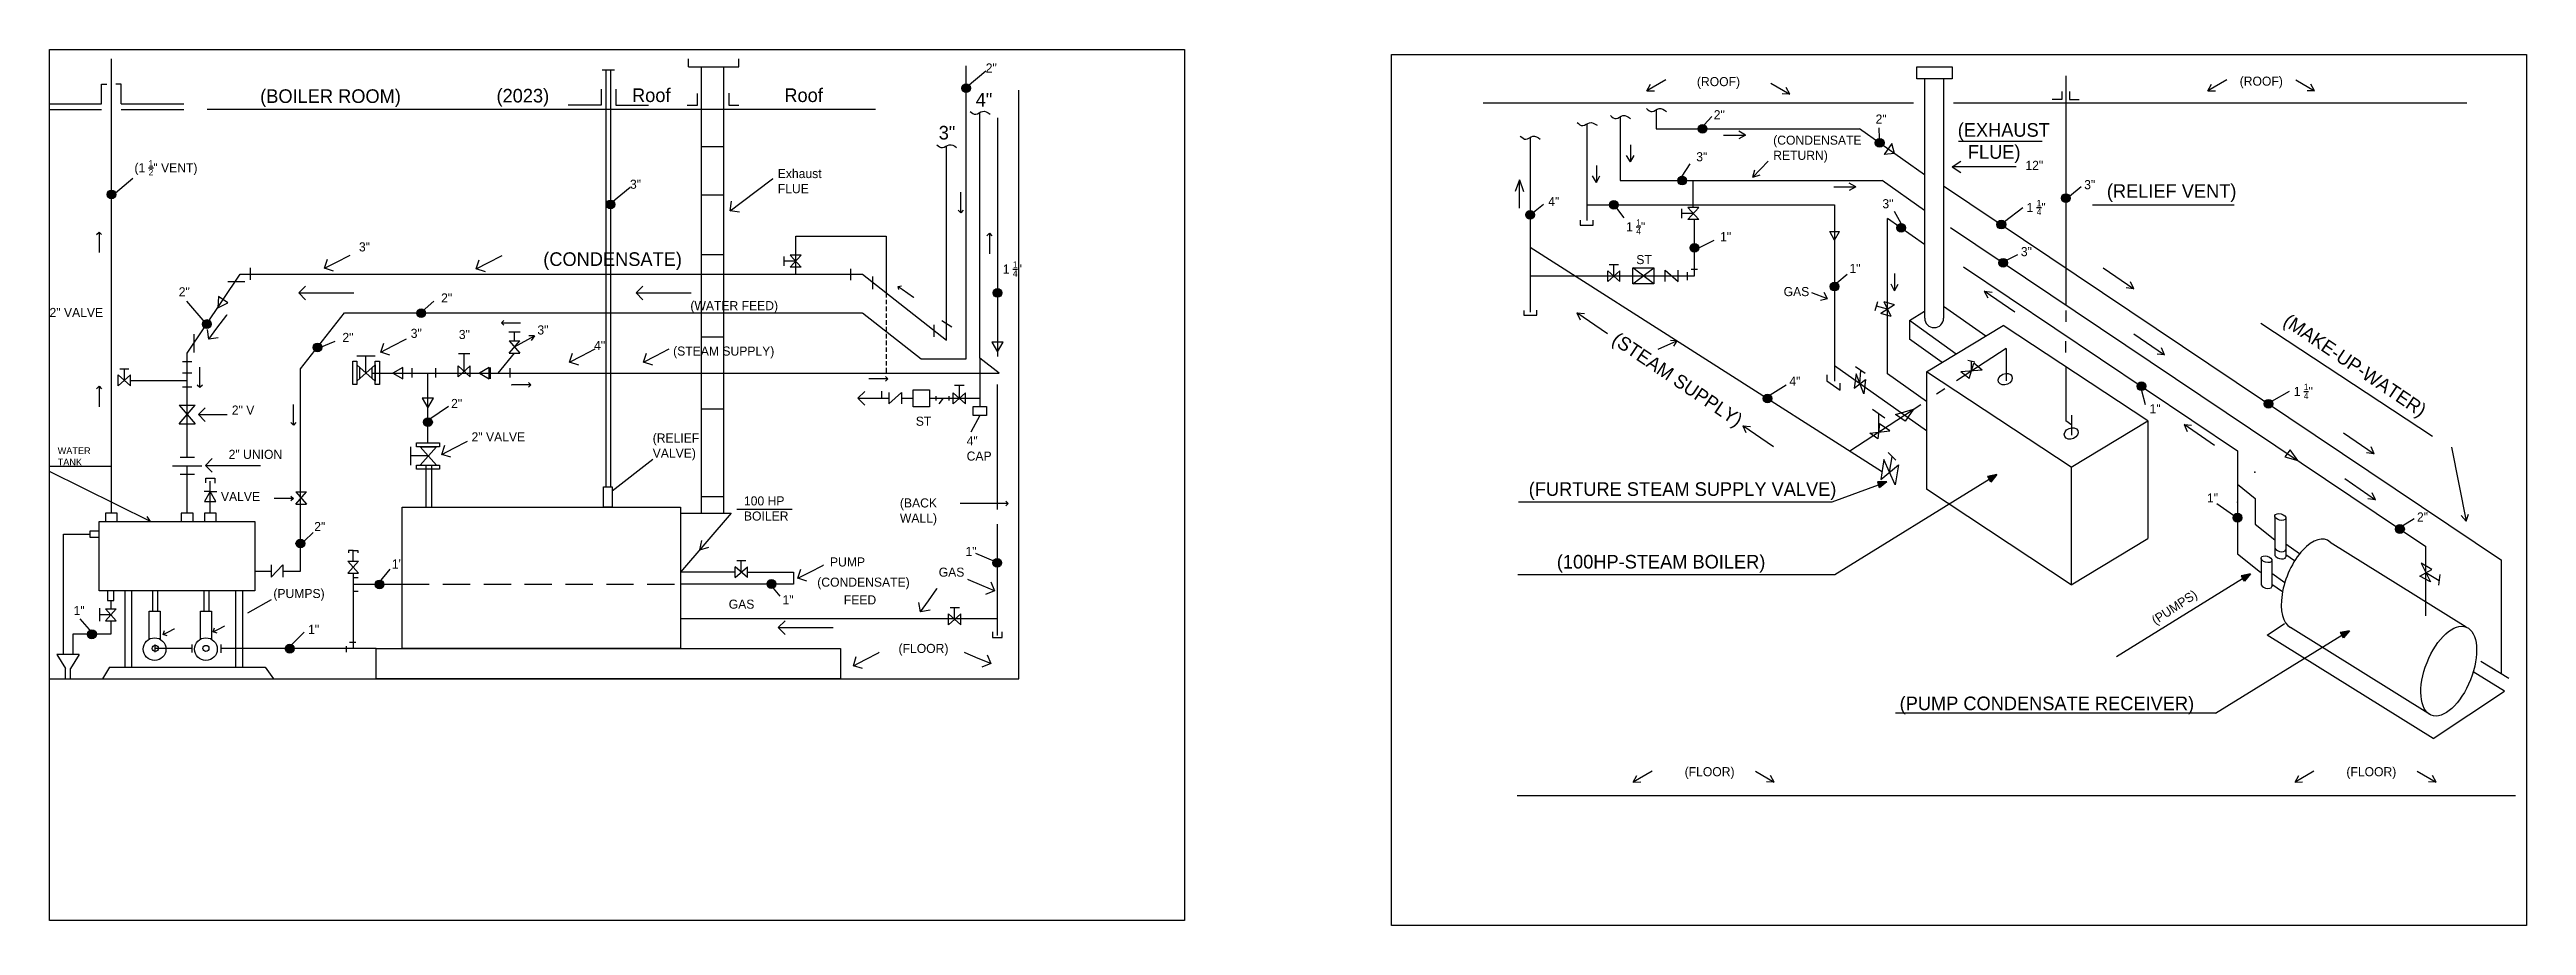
# Model space of a CAD drawing. Extents: x -427504 to 83801, y -1445028 to 32221.
# Drawn here: x -427504 to -426413, y -1445028 to -1444642 of the extents above; entities outside this region: 3.
import ezdxf
from ezdxf import colors
from ezdxf.entities.mleader import LeaderData, LeaderLine
from ezdxf.math import Vec2, Vec3

# ---------------------------------------------------------------- set-up
doc = ezdxf.new("R2010")
doc.units = 0
doc.header["$LTSCALE"] = 8
doc.header["$MEASUREMENT"] = 0
doc.linetypes.add('$3$HIDDEN', pattern=[0.375, 0.25, -0.125])
doc.linetypes.add('100776_PBASE$0$DASHED', pattern=[0.75, 0.5, -0.25])
doc.layers.get('0').update_dxf_attribs({"lineweight": 9})
doc.layers.add('$1$DETAIL', color=1, linetype='Continuous')
doc.layers.add('HATCH 2', color=56, linetype='Continuous', lineweight=5)
doc.styles.get("Standard").update_dxf_attribs({"font": 'stylu.ttf'})
picture_1 = doc.add_image_def('image1.png', size_in_pixel=(1835, 1408))
picture_2 = doc.add_image_def('image2.png', size_in_pixel=(1835, 1408))
pattern_1 = [(50, (0, 0), (7.1726018, -0.6275213), [0.75, -8.25]), (355, (0, 0), (-1.3875133, 7.5219213), [0.6, -6.6]), (100.451444, (0.598, -0.052), (5.7850885, 6.8944), [0.637402, -7.011421]), (46.1842, (0, 2), (10.6724133, -1.655193), [1.125, -12.375]), (96.635635, (0.889, 1.862), (9.3466195, 9.741186), [0.9561034, -10.5171376]), (351.184164, (0, 2), (9.3466195, 9.741186), [0.9, -9.9]), (21, (1, 1.5), (5.9690705, -4.026189), [0.75, -8.25]), (326, (1, 1.5), (2.4331533, 7.2515005), [0.6, -6.6]), (71.451445, (1.4974, 1.1645), (8.4022238, 3.2253115), [0.637402, -7.011421]), (37.5, (0, 0), (0.12159855, 3.32893854), [0, -6.52, 0, -6.7, 0, -6.625]), (7.5, (0, 0), (2.6306954, 3.9441171), [0, -3.82, 0, -6.37, 0, -2.525]), (327.5, (-2.23, 0), (5.33822436, -0.2255487), [0, -2.5, 0, -7.8, 0, -10.35]), (317.5, (-3.23, 0), (5.8318617, 1.0010498), [0, -3.25, 0, -5.18, 0, -7.35])]

msp = doc.modelspace()

# ---------------------------------------------------------------- texts
at = {"layer": '$1$DETAIL', "color": 2, "attachment_point": 1}
for s, width, heights, insert, char_height in [('2"', 12.081, [0], (-427091.3, -1444647.9), 4), ('(ROOF)', 12.081, [0], (-426778, -1444653.9), 4), ('(ROOF)', 12.081, [0], (-426538.9, -1444653.7), 4), ('(BOILER ROOM)', 66.121, [10.6], (-427410.9, -1444659.3), 6), ('(2023)', 12.081, [0], (-427306.8, -1444659.1), 6), ('Roof', 12.081, [0], (-427247.1, -1444658.9), 6), ('Roof', 12.081, [0], (-427180, -1444658.9), 6), ('4"', 12.081, [0], (-427095.7, -1444660.9), 6), ('3"', 12.081, [0], (-427112, -1444675.4), 6), ('2"', 12.081, [0], (-426770.6, -1444668.5), 4), ('2"', 12.081, [0], (-426699.3, -1444670.4), 4), ('(EXHAUST', 60.168, [13], (-426663.1, -1444674.2), 6), ('3"', 12.081, [0], (-426778.3, -1444687), 4), ('(CONDENSATE\\PRETURN)', 67.205, [19.4], (-426744.4, -1444679.7), 4), ('  FLUE)', 60.168, [13], (-426663.1, -1444683.9), 6), ('\\A1;(1 {\\H0.7x;\\S1/2;}" VENT)', 48.418, [11.9], (-427466.3, -1444690.5), 4), ('Exhaust\\PFLUE', 12.081, [0], (-427182.9, -1444694.4), 4), ('12"', 12.081, [0], (-426633.3, -1444690.8), 4), ('3"', 12.081, [0], (-427248, -1444699.1), 4), ('4"', 12.081, [0], (-426843.5, -1444706.7), 4), ('3"', 12.081, [0], (-426696.3, -1444707.7), 4), ('\\A1;1 {\\H0.7x;\\S1/4;}"', 12.081, [0], (-426632.8, -1444708), 4), ('3"', 12.081, [0], (-426607.4, -1444699.3), 4), ('(RELIEF VENT)', 60.168, [13], (-426597.4, -1444701.1), 6), ('\\A1;1 {\\H0.7x;\\S1/4;}"', 12.081, [0], (-426809.2, -1444716.5), 4), ('3"', 12.081, [0], (-427367.4, -1444726.7), 4), ('(CONDENSATE)', 12.081, [0], (-427286.2, -1444731.1), 6), ('1"', 12.081, [0], (-426767.8, -1444722.2), 4), ('3"', 12.081, [0], (-426635.3, -1444728.8), 4), ('\\A1;1 {\\H0.7x;\\S1/4;}"', 12.081, [0], (-427083.8, -1444735.1), 4), ('ST', 12.081, [0], (-426804.7, -1444732.3), 4), ('1"', 12.081, [0], (-426710.8, -1444736.2), 4), ('2"', 12.081, [0], (-427446.8, -1444746.5), 4), ('2"', 12.081, [0], (-427331.2, -1444749.2), 4), ('(WATER FEED)', 60.989, [13.9], (-427221.4, -1444752.6), 4), ('GAS', 12.081, [0], (-426739.8, -1444746.4), 4), ('2" VALVE', 30.232, [9.84], (-427503.7, -1444755.6), 4), ('3"', 12.081, [0], (-427288.8, -1444763.3), 4), ('2"', 12.081, [0], (-427374.7, -1444766.6), 4), ('3"', 12.081, [0], (-427344.6, -1444764.8), 4), ('3"', 12.081, [0], (-427323.4, -1444765.3), 4), ('4"', 12.081, [0], (-427263.8, -1444770.1), 4), ('(STEAM SUPPLY)', 50.986, [9.15], (-427229, -1444772.6), 4), ('2"', 12.081, [0], (-427326.8, -1444795.7), 4), ('4"', 12.081, [0], (-426737.3, -1444785.9), 4), ('\\A1;1 {\\H0.7x;\\S1/4;}"', 12.081, [0], (-426515.1, -1444789), 4), ('2" V', 12.081, [0], (-427423.4, -1444798.6), 4), ('ST', 12.081, [0], (-427122.1, -1444803.5), 4), ('1"', 12.081, [0], (-426578.6, -1444798), 4), ('WATER TANK', 12.081, [0], (-427500.1, -1444817), 3), ('2" UNION', 26.373, [9.69], (-427424.8, -1444818.1), 4), ('2" VALVE', 39.668, [9.66], (-427317.8, -1444810.4), 4), ('(RELIEF\\PVALVE)', 72.227, [14.5], (-427238, -1444810.9), 4), ('4" CAP', 12.081, [0], (-427099.7, -1444812.2), 4), ('VALVE', 12.081, [0], (-427428.2, -1444836.7), 4), ('100 HP\\PBOILER', 25.895, [16.1], (-427197.8, -1444838.6), 4), ('(BACK\\PWALL)', 12.081, [0], (-427129.1, -1444839.5), 4), ('(FURTURE STEAM SUPPLY VALVE)', 176.48, [16.1], (-426852.1, -1444832.4), 6), ('1"', 12.081, [0], (-426553.3, -1444837.3), 4), ('2"', 12.081, [0], (-427387.1, -1444849.9), 4), ('2"', 12.081, [0], (-426460.8, -1444845.7), 4), ('1"', 12.081, [0], (-427100.2, -1444860.9), 4), ('1"', 12.081, [0], (-427352.9, -1444866.4), 4), ('PUMP', 12.081, [0], (-427159.9, -1444865.5), 4), ('GAS', 12.081, [0], (-427112, -1444870), 4), ('(100HP-STEAM BOILER)', 176.48, [16.1], (-426839.7, -1444864.4), 6), ('(PUMPS)', 12.081, [0], (-427405.1, -1444879.4), 4), ('1"', 12.081, [0], (-427180.8, -1444882.2), 4), ('(CONDENSATE)', 12.081, [0], (-427165.5, -1444874.4), 4), ('FEED', 12.081, [0], (-427153.8, -1444882.2), 4), ('1"', 12.081, [0], (-427493.1, -1444886.9), 4), ('GAS', 12.081, [0], (-427204.5, -1444884.1), 4), ('1"', 12.081, [0], (-427389.8, -1444895.2), 4), ('(FLOOR)', 12.081, [0], (-427129.7, -1444903.6), 4), ('(PUMP CONDENSATE RECEIVER)', 176.48, [16.1], (-426688.7, -1444926.8), 6), ('(FLOOR)', 12.081, [0], (-426783.4, -1444957.9), 4), ('(FLOOR)', 12.081, [0], (-426491.9, -1444957.9), 4)]:
    msp.add_mtext_dynamic_manual_height_columns(s, width=width, gutter_width=1.6, heights=heights, dxfattribs=dict(at, insert=insert, char_height=char_height))
for s, width, heights, insert, char_height, rotation in [('(MAKE-UP-WATER)', 40.228, [8.76], (-426516.9, -1444757.8), 6, 325.9589), ('(STEAM SUPPLY)', 70.95, [11], (-426812.6, -1444765.9), 6, 325.9589), ('(PUMPS)', 12.081, [0], (-426578.2, -1444892), 4, 33.5402)]:
    msp.add_mtext_dynamic_manual_height_columns(s, width=width, gutter_width=1.6, heights=heights, dxfattribs=dict(at, insert=insert, char_height=char_height, rotation=rotation))

# ---------------------------------------------------------------- blocks, each defined once
blk = doc.blocks.new('_Open90')
at = {"color": 0, "linetype": 'ByBlock'}
for p, q in [((0, 0), (-1, 0)), ((-0.5, 0.5), (0, 0)), ((0, 0), (-0.5, -0.5))]:
    blk.add_line(p, q, dxfattribs=at)

# ---------------------------------------------------------------- hatches: boundary and pattern name
at = {"layer": '$1$DETAIL'}
h = msp.add_hatch(dxfattribs=at)
h.set_pattern_fill('AR-CONC')
h.set_pattern_definition(pattern_1)
h.paths.add_polyline_path([(16690.7, -7297.7), (16734, -7297.7), (16734, -7287.4), (16690.7, -7287.4)], flags=9)
h.paths.add_polyline_path([(16346.1, -7596.5), (16358.3, -7596.5), (16358.3, -7586.2), (16346.1, -7586.2)], flags=9)
h.paths.add_polyline_path([(16584.9, -7453.2), (16651.7, -7453.2), (16651.7, -7432), (16584.9, -7432)], flags=9)
h.paths.add_polyline_path([(16141.6, -7761.1), (16214.8, -7761.1), (16214.8, -7739.9), (16141.6, -7739.9)], flags=9)
h.paths.add_polyline_path([(16365.1, -7453), (16449.5, -7453), (16449.5, -7431.8), (16365.1, -7431.8)], flags=9)
h.paths.add_polyline_path([(16544, -7722.8), (16674.8, -7722.8), (16674.8, -7701.6), (16544, -7701.6)], flags=9)
h.paths.add_polyline_path([(16377.5, -7756.9), (16451.4, -7756.9), (16451.4, -7735.7), (16377.5, -7735.7)], flags=9)
h = msp.add_hatch(dxfattribs=at)
h.set_pattern_fill('AR-CONC')
h.set_pattern_definition(pattern_1)
h.paths.add_polyline_path([(16690.7, -7297.7), (16734, -7297.7), (16734, -7287.4), (16690.7, -7287.4)], flags=9)
h.paths.add_polyline_path([(16346.1, -7596.5), (16358.3, -7596.5), (16358.3, -7586.2), (16346.1, -7586.2)], flags=9)
h.paths.add_polyline_path([(16584.9, -7453.2), (16651.7, -7453.2), (16651.7, -7432), (16584.9, -7432)], flags=9)
h.paths.add_polyline_path([(16141.6, -7761.1), (16214.8, -7761.1), (16214.8, -7739.9), (16141.6, -7739.9)], flags=9)
h.paths.add_polyline_path([(16365.1, -7453), (16449.5, -7453), (16449.5, -7431.8), (16365.1, -7431.8)], flags=9)
h.paths.add_polyline_path([(16544, -7722.8), (16674.8, -7722.8), (16674.8, -7701.6), (16544, -7701.6)], flags=9)
h.paths.add_polyline_path([(16377.5, -7756.9), (16451.4, -7756.9), (16451.4, -7735.7), (16377.5, -7735.7)], flags=9)
h = msp.add_hatch(color=1, dxfattribs=at)
h.dxf.hatch_style = 1
h.paths.add_polyline_path([(-427101.9, -1444658.8, 1), (-427098, -1444658.8, 1)])
h = msp.add_hatch(color=1, dxfattribs=at)
h.dxf.hatch_style = 1
h.paths.add_polyline_path([(-426777.4, -1444676.7, 1), (-426773.6, -1444676.7, 1)])
h = msp.add_hatch(color=1, dxfattribs=at)
h.dxf.hatch_style = 1
h.paths.add_polyline_path([(-426699.5, -1444682.9, 1), (-426695.6, -1444682.9, 1)])
h = msp.add_hatch(color=1, dxfattribs=at)
h.dxf.hatch_style = 1
h.paths.add_polyline_path([(-426786.4, -1444699.5, 1), (-426782.6, -1444699.5, 1)])
h = msp.add_hatch(color=1, dxfattribs=at)
h.dxf.hatch_style = 1
h.paths.add_polyline_path([(-427475.4, -1444704, 0.600099), (-427478.4, -1444705.6, 0.249922), (-427477.5, -1444707.2)])
h.paths.add_polyline_path([(-427477.5, -1444707.2, 0.600099), (-427474.5, -1444705.6, 0.249922), (-427475.4, -1444704)])
h = msp.add_hatch(color=1, dxfattribs=at)
h.dxf.hatch_style = 1
h.paths.add_polyline_path([(-427478.4, -1444705.6, 1), (-427474.5, -1444705.6, 1)])
h = msp.add_hatch(color=1, dxfattribs=at)
h.dxf.hatch_style = 1
h.paths.add_polyline_path([(-427255.6, -1444708.4, 0.600099), (-427258.6, -1444710, 0.249922), (-427257.7, -1444711.6)])
h.paths.add_polyline_path([(-427257.7, -1444711.6, 0.600099), (-427254.7, -1444710, 0.249922), (-427255.6, -1444708.4)])
h = msp.add_hatch(color=1, dxfattribs=at)
h.dxf.hatch_style = 1
h.paths.add_polyline_path([(-427258.6, -1444710, 1), (-427254.7, -1444710, 1)])
h = msp.add_hatch(color=1, dxfattribs=at)
h.dxf.hatch_style = 1
h.paths.add_polyline_path([(-426816.5, -1444710.2, 1), (-426812.7, -1444710.2, 1)])
h = msp.add_hatch(color=1, dxfattribs=at)
h.dxf.hatch_style = 1
h.paths.add_polyline_path([(-426617.5, -1444707.2, 1), (-426613.6, -1444707.2, 1)])
h = msp.add_hatch(color=1, dxfattribs=at)
h.dxf.hatch_style = 1
h.paths.add_polyline_path([(-426853.4, -1444714.6, 1), (-426849.6, -1444714.6, 1)])
h = msp.add_hatch(color=1, dxfattribs=at)
h.dxf.hatch_style = 1
h.paths.add_polyline_path([(-426689.9, -1444720.3, 1), (-426686.1, -1444720.3, 1)])
h = msp.add_hatch(color=1, dxfattribs=at)
h.dxf.hatch_style = 1
h.paths.add_polyline_path([(-426645.8, -1444718.9, 1), (-426642, -1444718.9, 1)])
h = msp.add_hatch(color=1, dxfattribs=at)
h.dxf.hatch_style = 1
h.paths.add_polyline_path([(-426781, -1444729.1, 1), (-426777.1, -1444729.1, 1)])
h = msp.add_hatch(color=1, dxfattribs=at)
h.dxf.hatch_style = 1
h.paths.add_polyline_path([(-426645.1, -1444735.7, 1), (-426641.2, -1444735.7, 1)])
h = msp.add_hatch(color=1, dxfattribs=at)
h.dxf.hatch_style = 1
h.paths.add_polyline_path([(-427085, -1444747.3, 0.600099), (-427088, -1444749, 0.249922), (-427087.1, -1444750.6)])
h.paths.add_polyline_path([(-427087.1, -1444750.6, 0.600099), (-427084.1, -1444749, 0.249922), (-427085, -1444747.3)])
h = msp.add_hatch(color=1, dxfattribs=at)
h.dxf.hatch_style = 1
h.paths.add_polyline_path([(-427088, -1444749, 1), (-427084.1, -1444749, 1)])
h = msp.add_hatch(color=1, dxfattribs=at)
h.dxf.hatch_style = 1
h.paths.add_polyline_path([(-426719.3, -1444746.2, 1), (-426715.4, -1444746.2, 1)])
h = msp.add_hatch(color=1, dxfattribs=at)
h.dxf.hatch_style = 1
h.paths.add_polyline_path([(-427433.3, -1444761.1, 0.600099), (-427436.3, -1444762.7, 0.249922), (-427435.5, -1444764.3)])
h.paths.add_polyline_path([(-427435.5, -1444764.3, 0.600099), (-427432.5, -1444762.7, 0.249922), (-427433.3, -1444761.1)])
h = msp.add_hatch(color=1, dxfattribs=at)
h.dxf.hatch_style = 1
h.paths.add_polyline_path([(-427436.3, -1444762.7, 1), (-427432.5, -1444762.7, 1)])
h = msp.add_hatch(color=1, dxfattribs=at)
h.dxf.hatch_style = 1
h.paths.add_polyline_path([(-427338.9, -1444756.2, 0.600099), (-427341.9, -1444757.9, 0.249922), (-427341.1, -1444759.5)])
h.paths.add_polyline_path([(-427341.1, -1444759.5, 0.600099), (-427338.1, -1444757.9, 0.249922), (-427338.9, -1444756.2)])
h = msp.add_hatch(color=1, dxfattribs=at)
h.dxf.hatch_style = 1
h.paths.add_polyline_path([(-427341.9, -1444757.9, 1), (-427338.1, -1444757.9, 1)])
h = msp.add_hatch(color=1, dxfattribs=at)
h.dxf.hatch_style = 1
h.paths.add_polyline_path([(-427384.6, -1444771.4, 0.600099), (-427387.6, -1444773, 0.249922), (-427386.8, -1444774.6)])
h.paths.add_polyline_path([(-427386.8, -1444774.6, 0.600099), (-427383.8, -1444773, 0.249922), (-427384.6, -1444771.4)])
h = msp.add_hatch(color=1, dxfattribs=at)
h.dxf.hatch_style = 1
h.paths.add_polyline_path([(-426748.8, -1444795.5, 1), (-426744.9, -1444795.5, 1)])
h = msp.add_hatch(color=1, dxfattribs=at)
h.dxf.hatch_style = 1
h.paths.add_polyline_path([(-426584.2, -1444790.1, 1), (-426580.3, -1444790.1, 1)])
h = msp.add_hatch(color=1, dxfattribs=at)
h.dxf.hatch_style = 1
h.paths.add_polyline_path([(-426528.2, -1444797.8, 1), (-426524.3, -1444797.8, 1)])
h = msp.add_hatch(color=1, dxfattribs=at)
h.dxf.hatch_style = 1
h.paths.add_polyline_path([(-427335.9, -1444804.3, 0.600099), (-427338.9, -1444805.9, 0.249922), (-427338.1, -1444807.5)])
h.paths.add_polyline_path([(-427338.1, -1444807.5, 0.600099), (-427335, -1444805.9, 0.249922), (-427335.9, -1444804.3)])
h = msp.add_hatch(color=1, dxfattribs=at)
h.dxf.hatch_style = 1
h.paths.add_polyline_path([(-426650, -1444829.9), (-426649.2, -1444831.1), (-426648.5, -1444832.3), (-426645.9, -1444829)])
h = msp.add_hatch(color=1, dxfattribs=at)
h.dxf.hatch_style = 1
h.paths.add_polyline_path([(-426698.4, -1444832.2), (-426698, -1444833.5), (-426697.5, -1444834.8), (-426694.3, -1444832.2)])
h = msp.add_hatch(color=1, dxfattribs=at)
h.dxf.hatch_style = 1
h.paths.add_polyline_path([(-426541.9, -1444848, 1), (-426538, -1444848, 1)])
h = msp.add_hatch(color=1, dxfattribs=at)
h.dxf.hatch_style = 1
h.paths.add_polyline_path([(-426470.2, -1444853, 1), (-426466.3, -1444853, 1)])
h = msp.add_hatch(color=1, dxfattribs=at)
h.dxf.hatch_style = 1
h.paths.add_polyline_path([(-427392.1, -1444857.8, 0.600099), (-427395.1, -1444859.4, 0.249922), (-427394.3, -1444861)])
h.paths.add_polyline_path([(-427394.3, -1444861, 0.600099), (-427391.3, -1444859.4, 0.249922), (-427392.1, -1444857.8)])
h = msp.add_hatch(color=1, dxfattribs=at)
h.dxf.hatch_style = 1
h.paths.add_polyline_path([(-427085.1, -1444866.3, 0.600099), (-427088.1, -1444867.9, 0.249922), (-427087.2, -1444869.5)])
h.paths.add_polyline_path([(-427087.2, -1444869.5, 0.600099), (-427084.2, -1444867.9, 0.249922), (-427085.1, -1444866.3)])
h = msp.add_hatch(color=1, dxfattribs=at)
h.dxf.hatch_style = 1
h.paths.add_polyline_path([(-427088.1, -1444867.9, 1), (-427084.2, -1444867.9, 1)])
h = msp.add_hatch(color=1, dxfattribs=at)
h.dxf.hatch_style = 1
h.paths.add_polyline_path([(-426538.3, -1444873.6), (-426537.6, -1444874.8), (-426536.8, -1444876), (-426534.2, -1444872.7)])
h = msp.add_hatch(color=1, dxfattribs=at)
h.dxf.hatch_style = 1
h.paths.add_polyline_path([(-427357.3, -1444875.8, 0.600099), (-427360.3, -1444877.4, 0.249922), (-427359.4, -1444879)])
h.paths.add_polyline_path([(-427359.4, -1444879, 0.600099), (-427356.4, -1444877.4, 0.249922), (-427357.3, -1444875.8)])
h = msp.add_hatch(color=1, dxfattribs=at)
h.dxf.hatch_style = 1
h.paths.add_polyline_path([(-427360.3, -1444877.4, 1), (-427356.4, -1444877.4, 1)])
h = msp.add_hatch(color=1, dxfattribs=at)
h.dxf.hatch_style = 1
h.paths.add_polyline_path([(-427187.6, -1444877.2, 1), (-427183.7, -1444877.2, 1)])
h = msp.add_hatch(color=1, dxfattribs=at)
h.dxf.hatch_style = 1
h.paths.add_polyline_path([(-427484, -1444897.8, 0.600099), (-427487, -1444899.4, 0.249922), (-427486.1, -1444901)])
h.paths.add_polyline_path([(-427486.1, -1444901, 0.600099), (-427483.1, -1444899.4, 0.249922), (-427484, -1444897.8)])
h = msp.add_hatch(color=1, dxfattribs=at)
h.dxf.hatch_style = 1
h.paths.add_polyline_path([(-427487, -1444899.3, 1), (-427483.1, -1444899.3, 1)])
h = msp.add_hatch(color=1, dxfattribs=at)
h.dxf.hatch_style = 1
h.paths.add_polyline_path([(-427396.8, -1444904.1, 0.600099), (-427399.8, -1444905.7, 0.249922), (-427399, -1444907.3)])
h.paths.add_polyline_path([(-427399, -1444907.3, 0.600099), (-427396, -1444905.7, 0.249922), (-427396.8, -1444904.1)])
h = msp.add_hatch(color=1, dxfattribs=at)
h.dxf.hatch_style = 1
h.paths.add_polyline_path([(-427399.8, -1444905.7, 1), (-427396, -1444905.7, 1)])
h = msp.add_hatch(color=1, dxfattribs=at)
h.dxf.hatch_style = 1
h.paths.add_polyline_path([(-426494.6, -1444898.6), (-426493.9, -1444899.8), (-426493.2, -1444901), (-426490.5, -1444897.8)])
at = {"layer": 'HATCH 2'}
h = msp.add_hatch(dxfattribs=at)
h.set_pattern_fill('ANSI31', color=256, scale=5)
h.set_pattern_definition([(45, (325.5803, -150.43285), (-0.441941738, 0.441941738), [])])
h.paths.add_polyline_path([(4836.4, 32221.5), (4834.3, 32221.5)])

# ---------------------------------------------------------------- linework, layer by layer
at = {"layer": '$1$DETAIL', "color": 7}
for p, q in [((-427476.4, -1444836.7), (-427476.4, -1444645.8)), ((-427099.9, -1444778), (-427099.9, -1444649)), ((-426615.5, -1444653.3), (-426615.5, -1444754.2)), ((-427480.8, -1444665.7), (-427480.8, -1444657)), ((-427480.8, -1444657), (-427478.4, -1444657)), ((-427472.1, -1444657), (-427474.5, -1444657)), ((-427472.1, -1444665.7), (-427472.1, -1444657)), ((-427260.7, -1444659.3), (-427260.7, -1444666.3)), ((-427254.3, -1444659.3), (-427254.3, -1444666.3)), ((-427218.2, -1444666.3), (-427218.2, -1444661.1)), ((-427204.5, -1444661), (-427204.5, -1444666.3)), ((-427076.7, -1444919), (-427076.7, -1444659.7)), ((-426872.1, -1444665.2), (-426682.6, -1444665.2)), ((-426665, -1444665.2), (-426438.8, -1444665.2)), ((-427503.7, -1444665.7), (-427480.8, -1444665.7)), ((-427503.7, -1444668.2), (-427480.8, -1444668.2)), ((-427472.1, -1444665.7), (-427444.5, -1444665.7)), ((-427472.1, -1444668.2), (-427444.5, -1444668.2)), ((-427139.9, -1444668.2), (-427434.3, -1444668.2)), ((-427260.7, -1444666.3), (-427275.2, -1444666.3)), ((-427254.3, -1444666.3), (-427239.9, -1444666.3)), ((-427222.8, -1444666.3), (-427218.2, -1444666.3)), ((-427204.5, -1444666.3), (-427200.1, -1444666.3)), ((-427093.9, -1444777.8), (-427093.9, -1444669.5)), ((-427086.1, -1444671.8), (-427086.1, -1444777)), ((-426826.5, -1444674.5), (-426826.5, -1444717.1)), ((-426811.8, -1444671.4), (-426811.8, -1444699.5)), ((-426795.9, -1444668.4), (-426795.9, -1444676.7)), ((-427108.6, -1444769.8), (-427108.6, -1444684.2)), ((-426851.5, -1444680.5), (-426851.5, -1444757.5)), ((-426795.9, -1444676.7), (-426706.4, -1444676.7)), ((-426677.7, -1444696.9), (-426706.4, -1444676.7)), ((-426692.1, -1444683.2), (-426695.5, -1444688)), ((-426691, -1444687.5), (-426692.1, -1444683.2)), ((-426691, -1444687.5), (-426695.5, -1444688)), ((-426811.8, -1444699.5), (-426696.4, -1444699.5)), ((-426779.6, -1444711.3), (-426779.6, -1444699.5)), ((-426677.7, -1444712.7), (-426696.4, -1444699.5)), ((-426669.4, -1444701.8), (-426423.6, -1444866.7)), ((-426826.5, -1444710.2), (-426773.5, -1444710.2)), ((-426779.1, -1444741.5), (-426779.1, -1444716.6)), ((-426773.5, -1444710.2), (-426717.4, -1444710.2)), ((-426717.4, -1444710.2), (-426717.4, -1444787.8)), ((-426694, -1444784.7), (-426694, -1444716.2)), ((-426677.7, -1444727.6), (-426694, -1444716.2)), ((-426666.3, -1444720.1), (-426456.9, -1444860.7)), ((-427175, -1444740.8), (-427175, -1444724)), ((-427175, -1444724), (-427135.2, -1444724)), ((-427135.2, -1444724), (-427135.2, -1444749)), ((-426851.5, -1444728.8), (-426696.7, -1444827.5)), ((-426717.4, -1444725.8), (-426719.5, -1444721.9)), ((-426719.5, -1444721.9), (-426715.2, -1444721.9)), ((-426717.4, -1444725.8), (-426715.2, -1444721.9)), ((-427443.1, -1444775.6), (-427419.7, -1444740.8)), ((-427419.7, -1444740.8), (-427145.6, -1444740.8)), ((-427145.6, -1444740.8), (-427108.6, -1444769.8)), ((-426851.5, -1444741.5), (-426779.1, -1444741.5)), ((-426792, -1444744), (-426792, -1444739)), ((-426792, -1444739), (-426786.2, -1444744)), ((-426786.2, -1444744), (-426786.2, -1444739)), ((-426782.1, -1444743.3), (-426782.1, -1444739.9)), ((-426780.5, -1444738.5), (-426777.7, -1444738.5)), ((-426660.5, -1444737.5), (-426539.9, -1444818.5)), ((-427393.2, -1444782.5), (-427373.8, -1444757.8)), ((-427373.8, -1444757.8), (-427145.7, -1444757.8)), ((-427145.6, -1444757.8), (-427119.7, -1444778)), ((-426615.5, -1444756.7), (-426615.5, -1444761.7)), ((-426641.8, -1444773.4), (-426663.6, -1444787.7)), ((-426641.8, -1444773.4), (-426641.8, -1444787.7)), ((-426615.5, -1444775.2), (-426615.5, -1444770.2)), ((-427443.1, -1444821.3), (-427443.1, -1444775.6)), ((-427393.2, -1444871.5), (-427393.2, -1444782.5)), ((-427361.6, -1444784.3), (-427085.3, -1444784.3)), ((-427119.7, -1444778), (-427099.9, -1444778)), ((-427085.3, -1444784.3), (-427093.9, -1444777.8)), ((-427093.9, -1444777.8), (-427093.9, -1444799)), ((-426720.7, -1444785.1), (-426720.7, -1444787.7)), ((-426676.9, -1444809.7), (-426717.4, -1444781.1)), ((-426676.9, -1444796.8), (-426694, -1444784.7)), ((-426615.5, -1444781.6), (-426615.5, -1444805.4)), ((-427468.1, -1444787.5), (-427443.1, -1444787.5)), ((-427128.4, -1444795.4), (-427123.3, -1444795.4)), ((-427116.1, -1444795.4), (-427093.9, -1444795.4)), ((-427086.1, -1444844.4), (-427086.1, -1444789.4)), ((-426720.7, -1444787.7), (-426714.9, -1444791.9)), ((-426714.9, -1444791.9), (-426714.9, -1444788.8)), ((-426672.5, -1444793.5), (-426668.8, -1444791.1)), ((-426710.6, -1444818.6), (-426679.4, -1444798.1)), ((-426612.8, -1444807.2), (-426615.5, -1444805.4)), ((-426612.8, -1444811.6), (-426612.8, -1444802.9)), ((-427476.4, -1444843), (-427476.4, -1444825.5)), ((-427443.1, -1444846), (-427443.1, -1444825.2)), ((-426539.9, -1444818.5), (-426539.9, -1444863.9)), ((-427434.9, -1444832.7), (-427434.9, -1444830.6)), ((-427434.9, -1444830.6), (-427430.9, -1444830.6)), ((-427432.9, -1444846), (-427432.9, -1444831.9)), ((-427430.9, -1444830.6), (-427430.9, -1444832.8)), ((-426539.9, -1444833.3), (-426532.1, -1444839.6)), ((-426532.1, -1444839.6), (-426532.1, -1444850.8)), ((-427476.4, -1444846), (-427476.4, -1444843)), ((-427086.1, -1444899.9), (-427086.1, -1444850.9)), ((-426532.1, -1444850.8), (-426523.4, -1444857.8)), ((-427497.6, -1444908.2), (-427497.6, -1444855.3)), ((-427497.6, -1444855.3), (-427486, -1444855.3)), ((-426456.9, -1444891.3), (-426456.9, -1444860.7)), ((-427413.2, -1444871.5), (-427406.1, -1444871.5)), ((-427401, -1444871.5), (-427393.2, -1444871.5)), ((-427370, -1444872.5), (-427370, -1444905.6)), ((-427201.6, -1444872), (-427225.7, -1444872)), ((-427196.3, -1444872), (-427176, -1444872)), ((-427176, -1444872), (-427176, -1444877.3)), ((-426539.9, -1444863.9), (-426529.8, -1444872)), ((-426423.6, -1444916.9), (-426423.6, -1444866.7)), ((-427370, -1444877.3), (-427348.4, -1444877.3)), ((-427176, -1444877.3), (-427225.7, -1444877.3)), ((-427476.7, -1444884.5), (-427476.7, -1444888.1)), ((-427476.7, -1444893.5), (-427476.7, -1444899.3)), ((-427086.1, -1444892.5), (-427225.4, -1444892.5)), ((-427476.7, -1444899.3), (-427493.4, -1444899.3)), ((-427493.4, -1444899.3), (-427493.4, -1444908.2)), ((-427457.1, -1444907.3), (-427457.1, -1444903.9)), ((-427441, -1444905.6), (-427457.1, -1444905.6)), ((-427441, -1444903.8), (-427441, -1444907.4)), ((-427428.2, -1444903.8), (-427428.2, -1444907.5)), ((-427359.8, -1444905.6), (-427428.2, -1444905.6)), ((-427088.3, -1444898.3), (-427088.3, -1444900.8)), ((-427088.3, -1444900.8), (-427084, -1444900.8)), ((-427084, -1444900.8), (-427084, -1444898.3)), ((-427490.6, -1444908.2), (-427500.5, -1444908.2)), ((-427500.5, -1444908.2), (-427496.7, -1444914.4)), ((-427496.7, -1444919), (-427496.7, -1444914.4)), ((-427490.6, -1444908.2), (-427494.4, -1444914.4)), ((-427494.4, -1444919), (-427494.4, -1444914.4)), ((-427503.7, -1444919), (-427076.7, -1444919)), ((-426857.2, -1444970.4), (-426417.4, -1444970.4))]:
    msp.add_line(p, q, dxfattribs=at)
at = {"layer": '$1$DETAIL', "color": 4}
for p, q in [((-427254.8, -1444650.8), (-427260.3, -1444650.8)), ((-427258.6, -1444650.8), (-427258.6, -1444834.4)), ((-427256.6, -1444650.8), (-427256.6, -1444834.4)), ((-427222.2, -1444649.4), (-427222.2, -1444645.8)), ((-427222.2, -1444649.4), (-427200, -1444649.4)), ((-427216.5, -1444846), (-427216.5, -1444649.3)), ((-427206.6, -1444846), (-427206.6, -1444649.3)), ((-427200, -1444649.4), (-427200, -1444645.9)), ((-426677.7, -1444654.6), (-426677.7, -1444760.1)), ((-426669.4, -1444654.6), (-426669.4, -1444760.1)), ((-427216.5, -1444684.5), (-427206.6, -1444684.5)), ((-427216.5, -1444705.8), (-427206.6, -1444705.8)), ((-427216.5, -1444732.1), (-427206.6, -1444732.1)), ((-426684.3, -1444761.2), (-426677.7, -1444757)), ((-426663.8, -1444775.9), (-426684.3, -1444761.2)), ((-426684.3, -1444761.2), (-426684.3, -1444769.4)), ((-426676.9, -1444783.8), (-426643.1, -1444763.4)), ((-426650.8, -1444768), (-426669.4, -1444754.9)), ((-426579.4, -1444805.4), (-426643.1, -1444763.4)), ((-427216.5, -1444768.4), (-427206.6, -1444768.4)), ((-426669.9, -1444779.6), (-426684.3, -1444769.4)), ((-426676.9, -1444783.8), (-426676.9, -1444835.5)), ((-426613.2, -1444825.8), (-426676.9, -1444783.8)), ((-427216.5, -1444800.1), (-427206.6, -1444800.1)), ((-426613.2, -1444825.8), (-426579.4, -1444805.4)), ((-426579.4, -1444805.4), (-426579.4, -1444857.2)), ((-426613.2, -1444825.8), (-426613.2, -1444877.6)), ((-427216.5, -1444838.7), (-427206.6, -1444838.7)), ((-426613.2, -1444877.6), (-426676.9, -1444835.5)), ((-427225.7, -1444846), (-427203.4, -1444846)), ((-427203.4, -1444846), (-427225.7, -1444872)), ((-426523.4, -1444847.5), (-426523.4, -1444864)), ((-426518.6, -1444848.4), (-426518.6, -1444865.3)), ((-426613.2, -1444877.6), (-426579.4, -1444857.2)), ((-426512.5, -1444863.9), (-426518.6, -1444859.6)), ((-426439.1, -1444896.2), (-426499.1, -1444858.9)), ((-426529.5, -1444866), (-426529.5, -1444877)), ((-426524.7, -1444866.9), (-426524.7, -1444878.4)), ((-426519, -1444876.7), (-426524.7, -1444872.6)), ((-426514.7, -1444867), (-426518.6, -1444864.3)), ((-427470.6, -1444880.2), (-427470.6, -1444913.9)), ((-427467.6, -1444880.2), (-427467.6, -1444913.9)), ((-427458.4, -1444880.2), (-427458.4, -1444889.1)), ((-427456.2, -1444880.2), (-427456.2, -1444889.1)), ((-427435.8, -1444880.2), (-427435.8, -1444889.1)), ((-427433.6, -1444880.2), (-427433.6, -1444889.1)), ((-427421.6, -1444913.9), (-427421.6, -1444880.2)), ((-427418.5, -1444913.9), (-427418.5, -1444880.2)), ((-426520, -1444880.7), (-426524.7, -1444877.4)), ((-426526.8, -1444899.7), (-426519.1, -1444894.6)), ((-426453.7, -1444945.3), (-426526.8, -1444899.7)), ((-426454.9, -1444934.8), (-426516.5, -1444896.4)), ((-427477.3, -1444913.9), (-427480.3, -1444919)), ((-427477.3, -1444913.9), (-427408.7, -1444913.9)), ((-427408.7, -1444913.9), (-427405.1, -1444919)), ((-426422.3, -1444924.4), (-426436, -1444915.9)), ((-426453.7, -1444945.3), (-426422.3, -1444924.4))]:
    msp.add_line(p, q, dxfattribs=at)
at = {"layer": '$1$DETAIL'}
for p, q in [((-427099.4, -1444658), (-427091.2, -1444651.2)), ((-426791.7, -1444655.1), (-426800.1, -1444660)), ((-426800.1, -1444660), (-426798.4, -1444657.1)), ((-426800.1, -1444660), (-426796.7, -1444659.9)), ((-426745.4, -1444656.6), (-426737, -1444661.4)), ((-426737, -1444661.4), (-426740.4, -1444661.3)), ((-426737, -1444661.4), (-426738.7, -1444658.5)), ((-426617.3, -1444663.8), (-426621.5, -1444663.8)), ((-426617.3, -1444660.2), (-426617.3, -1444663.8)), ((-426613.8, -1444660.2), (-426613.8, -1444663.8)), ((-426613.8, -1444663.8), (-426609.6, -1444663.8)), ((-426544.6, -1444655.1), (-426552.9, -1444660)), ((-426552.9, -1444660), (-426551.3, -1444657.1)), ((-426552.9, -1444660), (-426549.6, -1444659.9)), ((-426514.2, -1444655.1), (-426505.9, -1444660)), ((-426505.9, -1444660), (-426509.2, -1444659.9)), ((-426505.9, -1444660), (-426507.5, -1444657.1)), ((-426774.8, -1444674.9), (-426771.5, -1444671.3)), ((-426697.5, -1444681), (-426697.7, -1444676.2)), ((-426807.3, -1444683.8), (-426807.3, -1444691.3)), ((-426766.3, -1444679.5), (-426756.6, -1444679.5)), ((-426756.6, -1444679.5), (-426759.6, -1444677.8)), ((-426756.6, -1444679.5), (-426759.6, -1444681.1)), ((-426662.7, -1444682.1), (-426625.9, -1444682.1)), ((-426822.3, -1444700.4), (-426824, -1444697.4)), ((-426822.3, -1444692.8), (-426822.3, -1444700.4)), ((-426822.3, -1444700.4), (-426820.7, -1444697.4)), ((-426807.3, -1444691.3), (-426809, -1444688.4)), ((-426807.3, -1444691.3), (-426805.7, -1444688.4)), ((-426784.5, -1444697.5), (-426780.9, -1444692.1)), ((-426746.6, -1444691), (-426753.3, -1444698)), ((-426753.3, -1444698), (-426752.5, -1444694.7)), ((-426753.3, -1444698), (-426750.1, -1444697)), ((-426665.5, -1444693.5), (-426661.7, -1444691)), ((-426637.4, -1444693.5), (-426665.5, -1444693.5)), ((-426665.5, -1444693.5), (-426661.7, -1444695.9)), ((-427474.6, -1444704.9), (-427467, -1444698.5)), ((-427256.1, -1444709.2), (-427247.9, -1444702.4)), ((-426856.2, -1444699.2), (-426858, -1444704.3)), ((-426856.2, -1444711.6), (-426856.2, -1444699.2)), ((-426856.2, -1444699.2), (-426854.4, -1444704.3)), ((-426717.7, -1444702.3), (-426708, -1444702.2)), ((-426708, -1444702.2), (-426711, -1444703.9)), ((-426708, -1444702.2), (-426710.9, -1444700.6)), ((-426613.9, -1444706.3), (-426608.7, -1444702.1)), ((-426850, -1444713.4), (-426845.6, -1444709.9)), ((-426829.4, -1444717), (-426829.4, -1444719.1)), ((-426829.4, -1444719.1), (-426823.7, -1444719.1)), ((-426823.7, -1444719.1), (-426823.7, -1444716.9)), ((-426813.4, -1444711.7), (-426810.2, -1444715.9)), ((-426688, -1444718.4), (-426690.9, -1444713.1)), ((-426642.5, -1444717.5), (-426634.4, -1444711.3)), ((-426603.7, -1444710.2), (-426541.3, -1444710.2)), ((-426777.1, -1444729.1), (-426770.4, -1444725.7)), ((-427415.3, -1444738), (-427415.3, -1444743.2)), ((-427150.7, -1444743.4), (-427150.7, -1444738.4)), ((-427141, -1444747.3), (-427141, -1444741.7)), ((-426716.3, -1444744.6), (-426711.8, -1444740.8)), ((-426690.9, -1444740.5), (-426690.9, -1444748)), ((-426641.6, -1444734.5), (-426636.6, -1444732)), ((-426599, -1444737.9), (-426585.5, -1444747.2)), ((-427435.1, -1444762), (-427443.2, -1444752.6)), ((-427425.2, -1444744), (-427417.6, -1444744)), ((-427339.5, -1444757.1), (-427334.4, -1444752.6)), ((-426720.5, -1444751.6), (-426727.4, -1444748.9)), ((-426720.5, -1444751.6), (-426723.6, -1444752.4)), ((-426720.5, -1444751.6), (-426721.9, -1444748.8)), ((-426690.9, -1444748), (-426692.5, -1444745.1)), ((-426690.9, -1444748), (-426689.3, -1444745.1)), ((-426637.9, -1444757.5), (-426651.4, -1444748.2)), ((-426651.4, -1444748.2), (-426648, -1444748.6)), ((-426651.4, -1444748.2), (-426649.9, -1444751.2)), ((-426585.5, -1444747.2), (-426588.9, -1444746.8)), ((-426585.5, -1444747.2), (-426587, -1444744.1)), ((-427114.2, -1444763), (-427114.2, -1444768.3)), ((-427106.2, -1444764.1), (-427110.7, -1444761.3)), ((-426854.2, -1444756.7), (-426854.2, -1444758.8)), ((-426854.2, -1444758.8), (-426848.5, -1444758.8)), ((-426848.5, -1444758.8), (-426848.5, -1444756.6)), ((-426817.4, -1444767), (-426830.9, -1444757.7)), ((-426830.9, -1444757.7), (-426827.5, -1444758.1)), ((-426830.9, -1444757.7), (-426829.4, -1444760.8)), ((-426453.9, -1444812.2), (-426529.6, -1444762.4)), ((-427440.1, -1444767.2), (-427440.1, -1444775.2)), ((-427384.7, -1444773), (-427377.9, -1444770.2)), ((-427296.4, -1444766.3), (-427301.3, -1444766.3)), ((-427298.9, -1444770.1), (-427298.9, -1444766.3)), ((-427298.9, -1444772.8), (-427290.1, -1444767.9)), ((-427290.1, -1444767.9), (-427292.5, -1444767.9)), ((-427290.1, -1444767.9), (-427291.5, -1444770)), ((-426795.1, -1444773.8), (-426786.8, -1444770.1)), ((-426786.8, -1444770.1), (-426789.6, -1444769.9)), ((-426786.8, -1444770.1), (-426788.3, -1444772.5)), ((-426585.5, -1444767), (-426572, -1444776.3)), ((-426572, -1444776.3), (-426573.4, -1444773.2)), ((-427445.2, -1444779.2), (-427441, -1444779.2)), ((-427445.2, -1444784.2), (-427441, -1444784.2)), ((-427343.9, -1444786.3), (-427343.9, -1444782.2)), ((-427337, -1444815), (-427337, -1444784.3)), ((-427333.5, -1444786.3), (-427333.5, -1444782.2)), ((-427309.4, -1444786.8), (-427309.4, -1444781.8)), ((-427306, -1444784.3), (-427298.9, -1444775.5)), ((-427300.8, -1444786.3), (-427300.8, -1444782.2)), ((-426572, -1444776.3), (-426575.3, -1444775.9)), ((-427445.2, -1444790.3), (-427441, -1444790.3)), ((-427137.1, -1444795.4), (-427137.1, -1444792.3)), ((-427134, -1444792.9), (-427134, -1444797.9)), ((-427134, -1444792.9), (-427134, -1444797.9)), ((-427134, -1444797.9), (-427128.4, -1444792.9)), ((-427128.4, -1444792.9), (-427128.4, -1444797.9)), ((-427113.3, -1444794.4), (-427113.3, -1444796.4)), ((-427113.3, -1444795.4), (-427107.6, -1444795.4)), ((-427110.1, -1444795.4), (-427112, -1444797.8)), ((-427107.6, -1444794.4), (-427107.6, -1444796.4)), ((-426745.8, -1444793.9), (-426738.7, -1444789.5)), ((-426582.2, -1444792), (-426580.5, -1444798.2)), ((-426524.7, -1444796.6), (-426516.9, -1444792.3)), ((-427336.2, -1444804.5), (-427328, -1444798.9)), ((-427093.9, -1444803), (-427097.9, -1444810.3)), ((-426690.5, -1444802.6), (-426682.6, -1444800.2)), ((-426686.3, -1444805.5), (-426690.5, -1444802.6)), ((-426682.6, -1444800.2), (-426686.3, -1444805.5)), ((-426550, -1444816.2), (-426563.4, -1444806.9)), ((-426563.4, -1444806.9), (-426560.1, -1444807.3)), ((-426563.4, -1444806.9), (-426562, -1444810)), ((-426744.3, -1444816.8), (-426757.8, -1444807.5)), ((-426757.8, -1444807.5), (-426754.4, -1444807.8)), ((-426757.8, -1444807.5), (-426756.4, -1444810.5)), ((-426516.7, -1444818.1), (-426519, -1444821.2)), ((-426513.3, -1444822.8), (-426516.7, -1444818.1)), ((-426493.1, -1444810.6), (-426479.6, -1444819.9)), ((-426479.6, -1444819.9), (-426481, -1444816.8)), ((-426445.6, -1444816.9), (-426439.2, -1444849.6)), ((-427476.4, -1444825.5), (-427503.7, -1444825.5)), ((-427459.2, -1444849.7), (-427503.7, -1444827.7)), ((-427449.5, -1444825.2), (-427436.6, -1444825.2)), ((-427446.1, -1444821.3), (-427439.8, -1444821.3)), ((-427446.1, -1444828.9), (-427439.8, -1444828.9)), ((-427338, -1444824.8), (-427338, -1444843.3)), ((-427335.5, -1444824.8), (-427335.5, -1444843.3)), ((-427238, -1444822.4), (-427255.8, -1444836.3)), ((-426645.9, -1444829), (-426650, -1444829.9)), ((-426645.9, -1444829), (-426648.5, -1444832.3)), ((-426519, -1444821.2), (-426513.3, -1444822.8)), ((-426479.6, -1444819.9), (-426483, -1444819.5)), ((-427432.9, -1444836.4), (-427435.6, -1444836.4)), ((-427432.9, -1444836.4), (-427430, -1444836.4)), ((-426718.4, -1444841), (-426698, -1444833.5)), ((-426717.2, -1444873), (-426649.2, -1444831.1)), ((-426694.3, -1444832.2), (-426698.4, -1444832.2)), ((-426698.4, -1444832.2), (-426698, -1444833.5)), ((-426697.5, -1444834.8), (-426698, -1444833.5)), ((-426694.3, -1444832.2), (-426697.5, -1444834.8)), ((-426650, -1444829.9), (-426649.2, -1444831.1)), ((-426648.5, -1444832.3), (-426649.2, -1444831.1)), ((-426492.6, -1444830.8), (-426479.1, -1444840.1)), ((-426479.1, -1444840.1), (-426482.5, -1444839.7)), ((-426479.1, -1444840.1), (-426480.5, -1444837)), ((-427459.2, -1444849.7), (-427460.7, -1444847.5)), ((-427201, -1444844.2), (-427176.5, -1444844.2)), ((-426856.6, -1444841), (-426718.4, -1444841)), ((-426541.6, -1444847.1), (-426549, -1444841.9)), ((-426467, -1444851.5), (-426462.1, -1444848.4)), ((-426439.2, -1444849.6), (-426441.4, -1444847.1)), ((-426439.2, -1444849.6), (-426438.1, -1444846.5)), ((-427391.6, -1444858.3), (-427387.6, -1444854.5)), ((-427217.2, -1444862.2), (-427216.4, -1444858.1)), ((-427217.2, -1444862.2), (-427213.3, -1444861)), ((-427406.1, -1444868.8), (-427406.1, -1444874.2)), ((-427406.1, -1444874.2), (-427401, -1444868.8)), ((-427401, -1444868.8), (-427401, -1444874.2)), ((-427370, -1444862.4), (-427372, -1444862.4)), ((-427372, -1444862.4), (-427372, -1444863.5)), ((-427370, -1444867.2), (-427370, -1444862.4)), ((-427370, -1444862.4), (-427367.9, -1444862.4)), ((-427367.9, -1444862.4), (-427367.9, -1444863.5)), ((-427358.3, -1444876.4), (-427353.7, -1444870.7)), ((-427087, -1444867.5), (-427095.6, -1444863.8)), ((-426534.2, -1444872.7), (-426538.3, -1444873.6)), ((-426534.2, -1444872.7), (-426536.8, -1444876)), ((-427370, -1444874.3), (-427367.7, -1444874.3)), ((-427370, -1444880.4), (-427367.8, -1444880.4)), ((-427185, -1444879), (-427182, -1444882.6)), ((-426856.9, -1444873), (-426717.2, -1444873)), ((-426593.2, -1444909.1), (-426537.6, -1444874.8)), ((-426538.3, -1444873.6), (-426537.6, -1444874.8)), ((-426536.8, -1444876), (-426537.6, -1444874.8)), ((-427485.1, -1444898.4), (-427490.2, -1444892.5)), ((-427416.3, -1444889.9), (-427405.9, -1444884.1)), ((-427397.9, -1444904.7), (-427391.5, -1444898.4)), ((-427373.1, -1444904.6), (-427373.1, -1444907.3)), ((-427371.6, -1444902.9), (-427368.7, -1444902.9)), ((-426549.5, -1444934.1), (-426493.9, -1444899.8)), ((-426490.5, -1444897.8), (-426494.6, -1444898.6)), ((-426494.6, -1444898.6), (-426493.9, -1444899.8)), ((-426493.2, -1444901), (-426493.9, -1444899.8)), ((-426490.5, -1444897.8), (-426493.2, -1444901)), ((-426420.3, -1444918.9), (-426432.6, -1444911.3)), ((-426549.5, -1444934.1), (-426690.5, -1444934.1)), ((-426797.7, -1444959.6), (-426806.1, -1444964.5)), ((-426752.2, -1444959.6), (-426743.9, -1444964.5)), ((-426506.2, -1444959.6), (-426514.5, -1444964.5)), ((-426460.7, -1444959.6), (-426452.3, -1444964.5)), ((-426806.1, -1444964.5), (-426804.4, -1444961.6)), ((-426806.1, -1444964.5), (-426802.7, -1444964.4)), ((-426743.9, -1444964.5), (-426747.3, -1444964.3)), ((-426743.9, -1444964.5), (-426745.6, -1444961.5)), ((-426514.5, -1444964.5), (-426512.9, -1444961.6)), ((-426514.5, -1444964.5), (-426511.2, -1444964.4)), ((-426452.3, -1444964.5), (-426455.7, -1444964.3)), ((-426452.3, -1444964.5), (-426454, -1444961.5))]:
    msp.add_line(p, q, dxfattribs=at)
at = {"layer": '$1$DETAIL', "color": 5}
for p, q in [((-426784.7, -1444716), (-426784.7, -1444711.9)), ((-426779.6, -1444714), (-426784.7, -1444714)), ((-426777.2, -1444711.3), (-426782, -1444711.3)), ((-426777.2, -1444716.6), (-426782, -1444711.3)), ((-426777.2, -1444711.3), (-426782, -1444716.6)), ((-426777.2, -1444716.6), (-426782, -1444716.6)), ((-427180.1, -1444737.1), (-427180.1, -1444733)), ((-427175, -1444735), (-427180.1, -1444735)), ((-427172.6, -1444732.3), (-427177.4, -1444732.3)), ((-427172.6, -1444737.7), (-427177.4, -1444732.3)), ((-427172.6, -1444732.3), (-427177.4, -1444737.7)), ((-427172.6, -1444737.7), (-427177.4, -1444737.7)), ((-426817.3, -1444743.9), (-426817.3, -1444739.2)), ((-426817.3, -1444743.9), (-426812, -1444739.2)), ((-426812, -1444743.9), (-426817.3, -1444739.2)), ((-426816.7, -1444736.4), (-426812.6, -1444736.4)), ((-426814.6, -1444741.5), (-426814.6, -1444736.4)), ((-426812, -1444743.9), (-426812, -1444739.2)), ((-426699.5, -1444756.7), (-426698.3, -1444752.8)), ((-426694, -1444756.2), (-426698.9, -1444754.8)), ((-426690.9, -1444754.2), (-426697, -1444758.1)), ((-426692.4, -1444759.4), (-426697, -1444758.1)), ((-426690.9, -1444754.2), (-426695.5, -1444752.9)), ((-426692.4, -1444759.4), (-426695.5, -1444752.9)), ((-427301.2, -1444770.1), (-427296.5, -1444770.1)), ((-427301.2, -1444770.1), (-427296.5, -1444775.5)), ((-427301.2, -1444775.5), (-427296.5, -1444770.1)), ((-427473.4, -1444789.9), (-427473.4, -1444785.1)), ((-427473.4, -1444789.9), (-427468.1, -1444785.1)), ((-427468.1, -1444789.9), (-427473.4, -1444785.1)), ((-427472.8, -1444782.4), (-427468.7, -1444782.4)), ((-427470.7, -1444787.5), (-427470.7, -1444782.4)), ((-427468.1, -1444789.9), (-427468.1, -1444785.1)), ((-427368.3, -1444776.7), (-427364.3, -1444776.7)), ((-427368.3, -1444780.7), (-427368.3, -1444787.8)), ((-427360.2, -1444780.7), (-427368.3, -1444787.8)), ((-427368.3, -1444780.7), (-427360.2, -1444787.8)), ((-427367, -1444786.7), (-427367, -1444781.9)), ((-427367, -1444786.7), (-427361.6, -1444781.9)), ((-427361.6, -1444786.7), (-427367, -1444781.9)), ((-427364.3, -1444784.3), (-427364.3, -1444776.7)), ((-427364.3, -1444776.7), (-427360.2, -1444776.7)), ((-427361.6, -1444786.7), (-427361.6, -1444781.9)), ((-427360.2, -1444780.7), (-427360.2, -1444787.8)), ((-427323.7, -1444785.9), (-427323.7, -1444781.1)), ((-427323.7, -1444785.9), (-427318.4, -1444781.1)), ((-427318.4, -1444785.9), (-427323.7, -1444781.1)), ((-427323.6, -1444775.7), (-427318.5, -1444775.7)), ((-427321.1, -1444783.5), (-427321.1, -1444775.7)), ((-427318.4, -1444785.9), (-427318.4, -1444781.1)), ((-427301.2, -1444775.5), (-427296.5, -1444775.5)), ((-426707.9, -1444784.6), (-426708.8, -1444790.9)), ((-426703.9, -1444784.5), (-426708.2, -1444781.6)), ((-426704.4, -1444793.5), (-426707.9, -1444784.6)), ((-426706.3, -1444789), (-426705.8, -1444783.2)), ((-426652.3, -1444783), (-426661.7, -1444783.7)), ((-426658, -1444786.7), (-426661.7, -1444783.7)), ((-426655.6, -1444779.5), (-426658.7, -1444778.7)), ((-426658, -1444786.7), (-426656, -1444780)), ((-426657, -1444783.4), (-426657.1, -1444779.1)), ((-426652.3, -1444783), (-426656, -1444780)), ((-427105.6, -1444797.8), (-427105.6, -1444793)), ((-427105.6, -1444797.8), (-427100.2, -1444793)), ((-427100.2, -1444797.8), (-427105.6, -1444793)), ((-427105, -1444789.6), (-427102.9, -1444789.6)), ((-427102.9, -1444795.4), (-427102.9, -1444789.6)), ((-427102.9, -1444789.6), (-427100.8, -1444789.6)), ((-427100.2, -1444797.8), (-427100.2, -1444793)), ((-426708.8, -1444790.9), (-426703.7, -1444787.1)), ((-426703.7, -1444787.1), (-426704.4, -1444793.5)), ((-427446.6, -1444798.5), (-427439.5, -1444798.5)), ((-427446.6, -1444798.5), (-427439.5, -1444806.6)), ((-427446.6, -1444806.6), (-427439.5, -1444798.5)), ((-427446.6, -1444806.6), (-427439.5, -1444806.6)), ((-426695.2, -1444804.1), (-426700.6, -1444800.4)), ((-426697.5, -1444806.6), (-426698.3, -1444813.3)), ((-426697.9, -1444810.3), (-426697.9, -1444802.2)), ((-426693, -1444809.8), (-426697.5, -1444806.6)), ((-427344.5, -1444820.8), (-427344.5, -1444816.8)), ((-427340.5, -1444816.8), (-427333.3, -1444816.8)), ((-427340.5, -1444816.8), (-427333.3, -1444824.8)), ((-427340.5, -1444824.8), (-427333.3, -1444816.8)), ((-426701.9, -1444810.8), (-426693, -1444809.8)), ((-426698.3, -1444813.3), (-426701.9, -1444810.8)), ((-427336.9, -1444820.8), (-427344.5, -1444820.8)), ((-427344.5, -1444824.8), (-427344.5, -1444820.8)), ((-427340.5, -1444824.8), (-427333.3, -1444824.8)), ((-426695.6, -1444822.4), (-426697, -1444831.2)), ((-426697, -1444831.2), (-426689.2, -1444824.7)), ((-426690.6, -1444833.5), (-426695.6, -1444822.4)), ((-426690.4, -1444822.7), (-426693.8, -1444819.3)), ((-426693.1, -1444827.9), (-426692, -1444821.2)), ((-426689.2, -1444824.7), (-426690.6, -1444833.5)), ((-427395.2, -1444836.6), (-427390.5, -1444836.6)), ((-427395.2, -1444836.6), (-427390.5, -1444842)), ((-427395.2, -1444842), (-427390.5, -1444836.6)), ((-427395.2, -1444842), (-427390.5, -1444842)), ((-427372.3, -1444867.2), (-427367.6, -1444867.2)), ((-427372.3, -1444867.2), (-427367.6, -1444872.5)), ((-427372.3, -1444872.5), (-427367.6, -1444867.2)), ((-427372.3, -1444872.5), (-427367.6, -1444872.5)), ((-427201.6, -1444874.4), (-427201.6, -1444869.6)), ((-427201.6, -1444874.4), (-427196.3, -1444869.6)), ((-427196.3, -1444874.4), (-427201.6, -1444869.6)), ((-427201, -1444866.9), (-427196.9, -1444866.9)), ((-427199, -1444872), (-427199, -1444866.9)), ((-427196.3, -1444874.4), (-427196.3, -1444869.6)), ((-426459.6, -1444873.7), (-426454.3, -1444870.8)), ((-426454.3, -1444870.8), (-426459, -1444868)), ((-426459, -1444868), (-426454.8, -1444876.2)), ((-426456.9, -1444872.2), (-426451, -1444875.7)), ((-426454.8, -1444876.2), (-426459.6, -1444873.7)), ((-426450.7, -1444873), (-426451.3, -1444877.8)), ((-427481.6, -1444890.8), (-427481.6, -1444887.9)), ((-427476.7, -1444890.8), (-427481.6, -1444890.8)), ((-427481.6, -1444893.6), (-427481.6, -1444890.8)), ((-427479.1, -1444888.1), (-427474.3, -1444888.1)), ((-427479.1, -1444888.1), (-427474.3, -1444893.5)), ((-427479.1, -1444893.5), (-427474.3, -1444888.1)), ((-427479.1, -1444893.5), (-427474.3, -1444893.5)), ((-427107.7, -1444895.2), (-427107.7, -1444890.4)), ((-427107.7, -1444895.2), (-427102.3, -1444890.4)), ((-427102.3, -1444895.2), (-427107.7, -1444890.4)), ((-427107, -1444887.6), (-427102.9, -1444887.6)), ((-427105, -1444892.8), (-427105, -1444887.6)), ((-427102.3, -1444895.2), (-427102.3, -1444890.4))]:
    msp.add_line(p, q, dxfattribs=at)
at = {"layer": '$1$DETAIL', "color": 3}
for p, q in [((-426797, -1444745), (-426806.3, -1444738)), ((-426806.3, -1444745), (-426797, -1444738))]:
    msp.add_line(p, q, dxfattribs=at)
at = {"layer": '$1$DETAIL', "color": 7, "linetype": '$3$HIDDEN'}
msp.add_line((-427135.2, -1444749), (-427135.2, -1444784.3), dxfattribs=at)
at = {"layer": '$1$DETAIL', "color": 7, "linetype": '100776_PBASE$0$DASHED', "ltscale": 3}
msp.add_line((-427348.4, -1444877.3), (-427225.7, -1444877.3), dxfattribs=at)
at = {"layer": '$1$DETAIL', "color": 4}
for points in [[(-426681.1, -1444649.4), (-426665.6, -1444649.4), (-426665.6, -1444654.7), (-426681.1, -1444654.7)], [(-427259.7, -1444834.4), (-427255.8, -1444834.4), (-427255.8, -1444843.3), (-427259.7, -1444843.3)], [(-427481.8, -1444849.7), (-427413.2, -1444849.7), (-427413.2, -1444880.2), (-427481.8, -1444880.2)], [(-427479, -1444849.7), (-427473.9, -1444849.7), (-427473.9, -1444846), (-427479, -1444846)], [(-427445.7, -1444849.7), (-427440.5, -1444849.7), (-427440.5, -1444846), (-427445.7, -1444846)], [(-427435.5, -1444849.7), (-427430.3, -1444849.7), (-427430.3, -1444846), (-427435.5, -1444846)], [(-427348.4, -1444843.3), (-427225.7, -1444843.3), (-427225.7, -1444905.6), (-427348.4, -1444905.6)], [(-427481.8, -1444853.9), (-427486, -1444853.9), (-427486, -1444856.6), (-427481.8, -1444856.6)], [(-427478.1, -1444880.2), (-427478.1, -1444884.5), (-427475.4, -1444884.5), (-427475.4, -1444880.2)], [(-427359.8, -1444905.6), (-427155.3, -1444905.6), (-427155.3, -1444919), (-427359.8, -1444919)]]:
    msp.add_lwpolyline(points, close=True, dxfattribs=at)
at = {"layer": '$1$DETAIL', "color": 3}
for points in [[(-426806.3, -1444738), (-426797, -1444738), (-426797, -1444745), (-426806.3, -1444745)], [(-427123.3, -1444791.7), (-427116.1, -1444791.7), (-427116.1, -1444799.1), (-427123.3, -1444799.1)], [(-427096.8, -1444799), (-427091, -1444799), (-427091, -1444803), (-427096.8, -1444803)]]:
    msp.add_lwpolyline(points, close=True, dxfattribs=at)
at = {"layer": '$1$DETAIL'}
for points in [[(-427429.6, -1444755.5), (-427425.1, -1444753.3), (-427429.2, -1444750.5)], [(-427086.1, -1444775), (-427083.6, -1444770.7), (-427088.6, -1444770.7)], [(-427352.4, -1444784.3), (-427348, -1444786.8), (-427348, -1444781.8)], [(-427314.3, -1444784.3), (-427310, -1444786.8), (-427310, -1444781.8)], [(-427337, -1444799.6), (-427334.5, -1444795.3), (-427339.5, -1444795.3)], [(-427432.9, -1444836.4), (-427435.4, -1444840.8), (-427430.4, -1444840.8)]]:
    msp.add_lwpolyline(points, close=True, dxfattribs=at)
at = {"layer": '$1$DETAIL', "color": 5}
for points in [[(-427368.3, -1444779.1), (-427368.3, -1444789.3), (-427370.1, -1444789.3), (-427370.1, -1444779.1)], [(-427358.4, -1444779.1), (-427358.4, -1444789.3), (-427360.2, -1444789.3), (-427360.2, -1444779.1)], [(-427342.1, -1444815), (-427331.9, -1444815), (-427331.9, -1444816.8), (-427342.1, -1444816.8)], [(-427342.1, -1444824.8), (-427331.9, -1444824.8), (-427331.9, -1444826.6), (-427342.1, -1444826.6)]]:
    msp.add_lwpolyline(points, close=True, dxfattribs=at)
at = {"layer": '$1$DETAIL', "color": 4}
for points in [[(-427459.8, -1444901.5), (-427459.8, -1444889.2), (-427454.9, -1444889.2), (-427454.9, -1444901.5), (-427454.9, -1444901.5)], [(-427437.2, -1444901.5), (-427437.2, -1444889.2), (-427432.3, -1444889.2), (-427432.3, -1444901.5), (-427432.3, -1444901.5)]]:
    msp.add_lwpolyline(points, dxfattribs=at)
at = {"layer": '$1$DETAIL'}
for centre, radius in [((-427099.9, -1444658.8), 1.93), ((-426775.5, -1444676.7), 1.93), ((-426697.5, -1444682.9), 1.93), ((-426784.5, -1444699.5), 1.93), ((-427476.4, -1444705.6), 1.93), ((-427476.4, -1444705.6), 1.93), ((-427256.6, -1444710), 1.93), ((-427256.6, -1444710), 1.93), ((-426814.6, -1444710.2), 1.93), ((-426615.5, -1444707.2), 1.93), ((-426851.5, -1444714.6), 1.93), ((-426688, -1444720.3), 1.93), ((-426643.9, -1444718.9), 1.93), ((-426779.1, -1444729.1), 1.93), ((-426643.1, -1444735.7), 1.93), ((-427086.1, -1444749), 1.93), ((-427086.1, -1444749), 1.93), ((-426717.4, -1444746.2), 1.93), ((-427434.4, -1444762.7), 1.93), ((-427434.4, -1444762.7), 1.93), ((-427340, -1444757.9), 1.93), ((-427340, -1444757.9), 1.93), ((-427385.7, -1444773), 1.93), ((-426746.9, -1444795.5), 1.93), ((-426582.2, -1444790.1), 1.93), ((-426526.2, -1444797.8), 1.93), ((-427337, -1444805.9), 1.93), ((-426539.9, -1444848), 1.93), ((-426468.3, -1444853), 1.93), ((-427393.2, -1444859.4), 1.93), ((-427086.2, -1444867.9), 1.93), ((-427086.2, -1444867.9), 1.93), ((-427358.3, -1444877.4), 1.93), ((-427358.3, -1444877.4), 1.93), ((-427185.7, -1444877.2), 1.93), ((-427485.1, -1444899.4), 1.93), ((-427485, -1444899.3), 1.93), ((-427434.8, -1444905.6), 1.34), ((-427397.9, -1444905.7), 1.93), ((-427397.9, -1444905.7), 1.93)]:
    msp.add_circle(centre, radius, dxfattribs=at)
at = {"layer": '$1$DETAIL', "color": 4}
for centre, radius in [((-427457.4, -1444905.9), 5), ((-427457.1, -1444905.6), 1.34), ((-427434.8, -1444905.9), 5)]:
    msp.add_circle(centre, radius, dxfattribs=at)
msp.add_arc((-426673.5, -1444760.1), 4.17, 180.2276, 359.7724, dxfattribs=at)
at = {"layer": '$1$DETAIL'}
for centre in [(-426642.2, -1444787), (-426613.1, -1444810.9)]:
    msp.add_ellipse(centre, major_axis=(-2.89, -1.29), ratio=0.7659, dxfattribs=at)
at = {"layer": '$1$DETAIL', "color": 4}
for centre, major_axis, ratio in [((-426521, -1444847.7), (2.41, -0.68), 0.551553), ((-426527.1, -1444866.3), (2.41, -0.68), 0.551553), ((-426446.8, -1444915.6), (7.7, 19.4), 0.493964)]:
    msp.add_ellipse(centre, major_axis=major_axis, ratio=ratio, dxfattribs=at)
for centre, major_axis, ratio, start_param, end_param in [((-426521, -1444861.5), (2.41, -0.68), 0.551553, 3.141593, 6.283185), ((-426508.3, -1444877.2), (7.7, 19.4), 0.493964, 6.103257, 9.373299), ((-426521, -1444864.7), (2.41, -0.68), 0.551553, 3.141593, 6.283185), ((-426527.1, -1444877.7), (2.41, -0.68), 0.551553, 3.141593, 6.283185)]:
    msp.add_ellipse(centre, major_axis=major_axis, ratio=ratio, start_param=start_param, end_param=end_param, dxfattribs=at)
at = {"layer": '$1$DETAIL'}
for points in [[(-427098.2, -1444669), (-427095.7, -1444670.3), (-427092.7, -1444669), (-427089.4, -1444670.2)], [(-427112.9, -1444683.7), (-427110.4, -1444685), (-427107.4, -1444683.7), (-427104.1, -1444684.9)]]:
    msp.add_spline(points, degree=3, dxfattribs=at)
at = {"layer": '$1$DETAIL', "color": 7}
for points in [[(-426830.8, -1444673.9), (-426828.3, -1444675.3), (-426825.3, -1444674), (-426822, -1444675.1)], [(-426816.1, -1444670.9), (-426813.6, -1444672.2), (-426810.6, -1444670.9), (-426807.3, -1444672.1)], [(-426800.2, -1444667.8), (-426797.7, -1444669.1), (-426794.7, -1444667.8), (-426791.4, -1444669)], [(-426855.8, -1444679.9), (-426853.3, -1444681.3), (-426850.3, -1444680), (-426847, -1444681.2)]]:
    msp.add_spline(points, degree=3, dxfattribs=at)
at = {"layer": '$1$DETAIL'}
for p in [(-426532.2, -1444828), (-426539.9, -1444841.2)]:
    msp.add_point(p, dxfattribs=at)

msp.set_redraw_order([(e.dxf.handle, doc.entitydb.next_handle()) for e in msp.query("TEXT MTEXT ATTDEF DIMENSION ARC_DIMENSION")])  # texts and dimensions are drawn at this point

# ---------------------------------------------------------------- pictures from other files: only their frames are drawn
at = {"layer": '$1$DETAIL'}
image = msp.add_image(picture_1, insert=(-427503.7, -1445025.4), size_in_units=(500, 383.7), dxfattribs=dict(at, fade=52))
image.dxf.flags = 7
at = {"layer": '$1$DETAIL', "color": 4}
image = msp.add_image(picture_2, insert=(-426912.6, -1445027.6), size_in_units=(500, 383.7), dxfattribs=dict(at, fade=53))
image.dxf.flags = 7

# ---------------------------------------------------------------- leaders
at = {"layer": '$1$DETAIL'}
ml = msp.add_multileader_mtext('Standard', dxfattribs=at)
ml.set_content('', color=256)
ml.set_leader_properties()
ml.set_arrow_properties(name='OPEN90')
ml.build(insert=Vec2(0, 0))
ml.multileader.update_dxf_attribs({"text_right_attachment_type": 6, "dogleg_length": 0.36, "arrow_head_size": 6})
ctx = ml.context
ctx.base_point, ctx.char_height, ctx.arrow_head_size, ctx.landing_gap_size, ctx.plane_origin, ctx.plane_x_axis, ctx.plane_y_axis = Vec3(-427184.9, -1444698.6), 0.18, 6, 0.09, Vec3(-427203.9, -1444712.8), Vec3(0.834764, 0.550608), Vec3(-0.550608, 0.834764)
ctx.right_attachment = 6
notes = []
notes.append((ctx, [(0, (1, 1, 0), (-427185.2, -1444698.8), (0.834764, 0.550608), 0.36, [(0, [(-427203.9, -1444712.8)], 0, [])])]))
ctx.mtext.insert, ctx.mtext.text_direction, ctx.mtext.rotation, ctx.mtext.flow_direction = Vec3(-427184.9, -1444698.4), Vec3(0.834764, 0.550608), 0.583092, 5
ml = msp.add_multileader_mtext('Standard', dxfattribs=at)
ml.set_content('', color=256)
ml.set_leader_properties()
ml.set_arrow_properties(name='OPEN90')
ml.build(insert=Vec2(0, 0))
ml.multileader.update_dxf_attribs({"text_right_attachment_type": 6, "dogleg_length": 0.36, "arrow_head_size": 2.23})
ctx = ml.context
ctx.base_point, ctx.char_height, ctx.arrow_head_size, ctx.landing_gap_size, ctx.plane_origin, ctx.plane_x_axis, ctx.plane_y_axis = Vec3(-427102.3, -1444704.7), 0.067, 2.23, 0.0335, Vec3(-427102.3, -1444713.7), Vec3(0, 1), Vec3(-1, 0)
ctx.right_attachment = 6
notes.append((ctx, [(0, (1, 1, 0), (-427102.3, -1444704.8), (0, 1), 0.134, [(0, [(-427102.3, -1444713.7)], 0, [])])]))
ctx.mtext.insert, ctx.mtext.text_direction, ctx.mtext.rotation, ctx.mtext.flow_direction = Vec3(-427102.3, -1444704.6), Vec3(0, 1), 1.570796, 5
ml = msp.add_multileader_mtext('Standard', dxfattribs=at)
ml.set_content('', color=256)
ml.set_leader_properties()
ml.set_arrow_properties(name='OPEN90')
ml.build(insert=Vec2(0, 0))
ml.multileader.update_dxf_attribs({"text_right_attachment_type": 6, "dogleg_length": 0.36, "arrow_head_size": 2.23})
ctx = ml.context
ctx.base_point, ctx.char_height, ctx.arrow_head_size, ctx.landing_gap_size, ctx.plane_origin, ctx.plane_x_axis, ctx.plane_y_axis = Vec3(-427481.9, -1444731.3), 0.067, 2.23, 0.0335, Vec3(-427481.9, -1444722.2), Vec3(0, -1), Vec3(1, 0)
ctx.right_attachment = 6
notes.append((ctx, [(0, (1, 1, 0), (-427481.9, -1444731.1), (0, -1), 0.134, [(0, [(-427481.9, -1444722.2)], 0, [])])]))
ctx.mtext.insert, ctx.mtext.text_direction, ctx.mtext.rotation, ctx.mtext.flow_direction = Vec3(-427481.9, -1444731.3), Vec3(0, -1), 4.712389, 5
ml = msp.add_multileader_mtext('Standard', dxfattribs=at)
ml.set_content('', color=256)
ml.set_leader_properties()
ml.set_arrow_properties(name='OPEN90')
ml.build(insert=Vec2(0, 0))
ml.multileader.update_dxf_attribs({"text_right_attachment_type": 6, "dogleg_length": 0.36, "arrow_head_size": 2.23})
ctx = ml.context
ctx.base_point, ctx.char_height, ctx.arrow_head_size, ctx.landing_gap_size, ctx.plane_origin, ctx.plane_x_axis, ctx.plane_y_axis = Vec3(-427089.7, -1444731.7), 0.067, 2.23, 0.0335, Vec3(-427089.7, -1444722.7), Vec3(0, -1), Vec3(1, 0)
ctx.right_attachment = 6
notes.append((ctx, [(0, (1, 1, 0), (-427089.7, -1444731.6), (0, -1), 0.134, [(0, [(-427089.7, -1444722.7)], 0, [])])]))
ctx.mtext.insert, ctx.mtext.text_direction, ctx.mtext.rotation, ctx.mtext.flow_direction = Vec3(-427089.7, -1444731.7), Vec3(0, -1), 4.712389, 5
ml = msp.add_multileader_mtext('Standard', dxfattribs=at)
ml.set_content('', color=256)
ml.set_leader_properties()
ml.set_arrow_properties(name='OPEN90')
ml.build(insert=Vec2(0, 0))
ml.multileader.update_dxf_attribs({"text_right_attachment_type": 6, "dogleg_length": 0.36, "arrow_head_size": 6})
ctx = ml.context
ctx.base_point, ctx.char_height, ctx.arrow_head_size, ctx.landing_gap_size, ctx.plane_origin, ctx.plane_x_axis, ctx.plane_y_axis = Vec3(-427371.3, -1444732.3), 0.18, 6, 0.09, Vec3(-427382.6, -1444738.1), Vec3(0.834764, 0.550608), Vec3(-0.550608, 0.834764)
ctx.right_attachment = 6
notes.append((ctx, [(0, (1, 1, 0), (-427371.6, -1444732.5), (0.834764, 0.550608), 0.36, [(0, [(-427382.6, -1444738.1)], 0, [])])]))
ctx.mtext.insert, ctx.mtext.text_direction, ctx.mtext.rotation, ctx.mtext.flow_direction = Vec3(-427371.2, -1444732.1), Vec3(0.834764, 0.550608), 0.583092, 5
ml = msp.add_multileader_mtext('Standard', dxfattribs=at)
ml.set_content('', color=256)
ml.set_leader_properties()
ml.set_arrow_properties(name='OPEN90')
ml.build(insert=Vec2(0, 0))
ml.multileader.update_dxf_attribs({"text_right_attachment_type": 6, "dogleg_length": 0.36, "arrow_head_size": 6})
ctx = ml.context
ctx.base_point, ctx.char_height, ctx.arrow_head_size, ctx.landing_gap_size, ctx.plane_origin, ctx.plane_x_axis, ctx.plane_y_axis = Vec3(-427304.3, -1444732.5), 0.18, 6, 0.09, Vec3(-427315.7, -1444738.4), Vec3(0.834764, 0.550608), Vec3(-0.550608, 0.834764)
ctx.right_attachment = 6
notes.append((ctx, [(0, (1, 1, 0), (-427304.6, -1444732.7), (0.834764, 0.550608), 0.36, [(0, [(-427315.7, -1444738.4)], 0, [])])]))
ctx.mtext.insert, ctx.mtext.text_direction, ctx.mtext.rotation, ctx.mtext.flow_direction = Vec3(-427304.3, -1444732.4), Vec3(0.834764, 0.550608), 0.583092, 5
ml = msp.add_multileader_mtext('Standard', dxfattribs=at)
ml.set_content('', color=256)
ml.set_leader_properties()
ml.set_arrow_properties(name='OPEN90')
ml.build(insert=Vec2(0, 0))
ml.multileader.update_dxf_attribs({"text_right_attachment_type": 6, "dogleg_length": 0.36, "arrow_head_size": 6})
ctx = ml.context
ctx.base_point, ctx.char_height, ctx.arrow_head_size, ctx.landing_gap_size, ctx.plane_origin = Vec3(-427369.6, -1444749), 0.18, 6, 0.09, Vec3(-427393.9, -1444749)
ctx.right_attachment = 6
notes.append((ctx, [(0, (1, 1, 0), (-427370, -1444749), (1, 0), 0.36, [(0, [(-427393.9, -1444749)], 0, [])])]))
ctx.mtext.insert, ctx.mtext.flow_direction = Vec3(-427369.5, -1444748.9), 5
ml = msp.add_multileader_mtext('Standard', dxfattribs=at)
ml.set_content('', color=256)
ml.set_leader_properties()
ml.set_arrow_properties(name='OPEN90')
ml.build(insert=Vec2(0, 0))
ml.multileader.update_dxf_attribs({"text_right_attachment_type": 6, "dogleg_length": 0.36, "arrow_head_size": 6})
ctx = ml.context
ctx.base_point, ctx.char_height, ctx.arrow_head_size, ctx.landing_gap_size, ctx.plane_origin = Vec3(-427221.1, -1444749), 0.18, 6, 0.09, Vec3(-427245.3, -1444749)
ctx.right_attachment = 6
notes.append((ctx, [(0, (1, 1, 0), (-427221.4, -1444749), (1, 0), 0.36, [(0, [(-427245.3, -1444749)], 0, [])])]))
ctx.mtext.insert, ctx.mtext.flow_direction = Vec3(-427221, -1444748.9), 5
ml = msp.add_multileader_mtext('Standard', dxfattribs=at)
ml.set_content('', color=256)
ml.set_leader_properties()
ml.set_arrow_properties(name='OPEN90')
ml.build(insert=Vec2(0, 0))
ml.multileader.update_dxf_attribs({"text_right_attachment_type": 6, "dogleg_length": 0.36, "arrow_head_size": 2.07})
ctx = ml.context
ctx.base_point, ctx.char_height, ctx.arrow_head_size, ctx.landing_gap_size, ctx.plane_origin, ctx.plane_x_axis, ctx.plane_y_axis = Vec3(-427123, -1444751), 0.0621, 2.07, 0.031, Vec3(-427129.8, -1444746.1), Vec3(0.80968, -0.586871), Vec3(0.586871, 0.80968)
ctx.right_attachment = 6
notes.append((ctx, [(0, (1, 1, 0), (-427123.1, -1444750.9), (0.80968, -0.586871), 0.124, [(0, [(-427129.8, -1444746.1)], 0, [])])]))
ctx.mtext.insert, ctx.mtext.text_direction, ctx.mtext.rotation, ctx.mtext.flow_direction = Vec3(-427123, -1444751), Vec3(0.80968, -0.586871), 5.655996, 5
ml = msp.add_multileader_mtext('Standard', dxfattribs=at)
ml.set_content('', color=256)
ml.set_leader_properties()
ml.set_arrow_properties(name='OPEN90')
ml.build(insert=Vec2(0, 0))
ml.multileader.update_dxf_attribs({"text_right_attachment_type": 6, "dogleg_length": 0.36, "arrow_head_size": 6})
ctx = ml.context
ctx.base_point, ctx.char_height, ctx.arrow_head_size, ctx.landing_gap_size, ctx.plane_origin, ctx.plane_x_axis, ctx.plane_y_axis = Vec3(-427425.4, -1444758.5), 0.18, 6, 0.09, Vec3(-427433.6, -1444769.3), Vec3(0.569077, 0.822284), Vec3(-0.822284, 0.569077)
ctx.right_attachment = 6
notes.append((ctx, [(0, (1, 1, 0), (-427425.6, -1444758.8), (0.569077, 0.822284), 0.36, [(0, [(-427433.6, -1444769.3)], 0, [])])]))
ctx.mtext.insert, ctx.mtext.text_direction, ctx.mtext.rotation, ctx.mtext.flow_direction = Vec3(-427425.4, -1444758.4), Vec3(0.569077, 0.822284), 0.965413, 5
ml = msp.add_multileader_mtext('Standard', dxfattribs=at)
ml.set_content('', color=256)
ml.set_leader_properties()
ml.set_arrow_properties(name='OPEN90')
ml.build(insert=Vec2(0, 0))
ml.multileader.update_dxf_attribs({"text_right_attachment_type": 6, "dogleg_length": 0.36, "arrow_head_size": 2.07})
ctx = ml.context
ctx.base_point, ctx.char_height, ctx.arrow_head_size, ctx.landing_gap_size, ctx.plane_origin = Vec3(-427296.2, -1444762.1), 0.0621, 2.07, 0.031, Vec3(-427304.6, -1444762.1)
ctx.right_attachment = 6
notes.append((ctx, [(0, (1, 1, 0), (-427296.4, -1444762.1), (1, 0), 0.124, [(0, [(-427304.6, -1444762.1)], 0, [])])]))
ctx.mtext.insert, ctx.mtext.flow_direction = Vec3(-427296.2, -1444762), 5
ml = msp.add_multileader_mtext('Standard', dxfattribs=at)
ml.set_content('', color=256)
ml.set_leader_properties()
ml.set_arrow_properties(name='OPEN90')
ml.build(insert=Vec2(0, 0))
ml.multileader.update_dxf_attribs({"text_right_attachment_type": 6, "dogleg_length": 0.36, "arrow_head_size": 6})
ctx = ml.context
ctx.base_point, ctx.char_height, ctx.arrow_head_size, ctx.landing_gap_size, ctx.plane_origin, ctx.plane_x_axis, ctx.plane_y_axis = Vec3(-427346.4, -1444769.2), 0.18, 6, 0.09, Vec3(-427357.8, -1444775.1), Vec3(0.834764, 0.550608), Vec3(-0.550608, 0.834764)
ctx.right_attachment = 6
notes.append((ctx, [(0, (1, 1, 0), (-427346.7, -1444769.4), (0.834764, 0.550608), 0.36, [(0, [(-427357.8, -1444775.1)], 0, [])])]))
ctx.mtext.insert, ctx.mtext.text_direction, ctx.mtext.rotation, ctx.mtext.flow_direction = Vec3(-427346.4, -1444769.1), Vec3(0.834764, 0.550608), 0.583092, 5
ml = msp.add_multileader_mtext('Standard', dxfattribs=at)
ml.set_content('', color=256)
ml.set_leader_properties()
ml.set_arrow_properties(name='OPEN90')
ml.build(insert=Vec2(0, 0))
ml.multileader.update_dxf_attribs({"text_right_attachment_type": 6, "dogleg_length": 0.36, "arrow_head_size": 6})
ctx = ml.context
ctx.base_point, ctx.char_height, ctx.arrow_head_size, ctx.landing_gap_size, ctx.plane_origin, ctx.plane_x_axis, ctx.plane_y_axis = Vec3(-427263.3, -1444773.6), 0.18, 6, 0.09, Vec3(-427274.6, -1444779.5), Vec3(0.834764, 0.550608), Vec3(-0.550608, 0.834764)
ctx.right_attachment = 6
notes.append((ctx, [(0, (1, 1, 0), (-427263.6, -1444773.8), (0.834764, 0.550608), 0.36, [(0, [(-427274.6, -1444779.5)], 0, [])])]))
ctx.mtext.insert, ctx.mtext.text_direction, ctx.mtext.rotation, ctx.mtext.flow_direction = Vec3(-427263.3, -1444773.5), Vec3(0.834764, 0.550608), 0.583092, 5
ml = msp.add_multileader_mtext('Standard', dxfattribs=at)
ml.set_content('', color=256)
ml.set_leader_properties()
ml.set_arrow_properties(name='OPEN90')
ml.build(insert=Vec2(0, 0))
ml.multileader.update_dxf_attribs({"text_right_attachment_type": 6, "dogleg_length": 0.36, "arrow_head_size": 6})
ctx = ml.context
ctx.base_point, ctx.char_height, ctx.arrow_head_size, ctx.landing_gap_size, ctx.plane_origin, ctx.plane_x_axis, ctx.plane_y_axis = Vec3(-427230.7, -1444773.6), 0.18, 6, 0.09, Vec3(-427242, -1444779.5), Vec3(0.834764, 0.550608), Vec3(-0.550608, 0.834764)
ctx.right_attachment = 6
notes.append((ctx, [(0, (1, 1, 0), (-427231, -1444773.8), (0.834764, 0.550608), 0.36, [(0, [(-427242, -1444779.5)], 0, [])])]))
ctx.mtext.insert, ctx.mtext.text_direction, ctx.mtext.rotation, ctx.mtext.flow_direction = Vec3(-427230.6, -1444773.5), Vec3(0.834764, 0.550608), 0.583092, 5
ml = msp.add_multileader_mtext('Standard', dxfattribs=at)
ml.set_content('', color=256)
ml.set_leader_properties()
ml.set_arrow_properties(name='OPEN90')
ml.build(insert=Vec2(0, 0))
ml.multileader.update_dxf_attribs({"text_right_attachment_type": 6, "dogleg_length": 0.36, "arrow_head_size": 2.23})
ctx = ml.context
ctx.base_point, ctx.char_height, ctx.arrow_head_size, ctx.landing_gap_size, ctx.plane_origin, ctx.plane_x_axis, ctx.plane_y_axis = Vec3(-427437.5, -1444781.7), 0.067, 2.23, 0.0335, Vec3(-427437.5, -1444790.7), Vec3(0, 1), Vec3(-1, 0)
ctx.right_attachment = 6
notes.append((ctx, [(0, (1, 1, 0), (-427437.5, -1444781.8), (0, 1), 0.134, [(0, [(-427437.5, -1444790.7)], 0, [])])]))
ctx.mtext.insert, ctx.mtext.text_direction, ctx.mtext.rotation, ctx.mtext.flow_direction = Vec3(-427437.5, -1444781.7), Vec3(0, 1), 1.570796, 5
ml = msp.add_multileader_mtext('Standard', dxfattribs=at)
ml.set_content('', color=256)
ml.set_leader_properties()
ml.set_arrow_properties(name='OPEN90')
ml.build(insert=Vec2(0, 0))
ml.multileader.update_dxf_attribs({"text_right_attachment_type": 6, "dogleg_length": 0.36, "arrow_head_size": 2.23})
ctx = ml.context
ctx.base_point, ctx.char_height, ctx.arrow_head_size, ctx.landing_gap_size, ctx.plane_origin, ctx.plane_x_axis, ctx.plane_y_axis = Vec3(-427481.9, -1444799.1), 0.067, 2.23, 0.0335, Vec3(-427481.9, -1444790.1), Vec3(0, -1), Vec3(1, 0)
ctx.right_attachment = 6
notes.append((ctx, [(0, (1, 1, 0), (-427481.9, -1444799), (0, -1), 0.134, [(0, [(-427481.9, -1444790.1)], 0, [])])]))
ctx.mtext.insert, ctx.mtext.text_direction, ctx.mtext.rotation, ctx.mtext.flow_direction = Vec3(-427481.9, -1444799.2), Vec3(0, -1), 4.712389, 5
ml = msp.add_multileader_mtext('Standard', dxfattribs=at)
ml.set_content('', color=256)
ml.set_leader_properties()
ml.set_arrow_properties(name='OPEN90')
ml.build(insert=Vec2(0, 0))
ml.multileader.update_dxf_attribs({"text_right_attachment_type": 6, "dogleg_length": 0.36, "arrow_head_size": 2.07})
ctx = ml.context
ctx.base_point, ctx.char_height, ctx.arrow_head_size, ctx.landing_gap_size, ctx.plane_origin, ctx.plane_x_axis, ctx.plane_y_axis = Vec3(-427300.1, -1444789.5), 0.0621, 2.07, 0.031, Vec3(-427291.7, -1444789.5), Vec3(-1, 0), Vec3(0, -1)
ctx.right_attachment = 6
notes.append((ctx, [(0, (1, 1, 0), (-427300, -1444789.5), (-1, 0), 0.124, [(0, [(-427291.7, -1444789.5)], 0, [])])]))
ctx.mtext.insert, ctx.mtext.text_direction, ctx.mtext.rotation, ctx.mtext.flow_direction = Vec3(-427300.1, -1444789.5), Vec3(-1, 0), 3.141593, 5
at = {"layer": '$1$DETAIL', "color": 7}
ml = msp.add_multileader_mtext('Standard', dxfattribs=at)
ml.set_content('', color=7)
ml.set_leader_properties()
ml.set_arrow_properties(name='OPEN90')
ml.build(insert=Vec2(0, 0))
ml.multileader.update_dxf_attribs({"text_right_attachment_type": 6, "dogleg_length": 0.36, "arrow_head_size": 6})
ctx = ml.context
ctx.base_point, ctx.char_height, ctx.arrow_head_size, ctx.landing_gap_size, ctx.plane_origin = Vec3(-427134.1, -1444795.4), 0.18, 6, 0.09, Vec3(-427147.6, -1444795.4)
ctx.right_attachment = 6
notes.append((ctx, [(0, (1, 1, 0), (-427134.5, -1444795.4), (1, 0), 0.36, [(0, [(-427147.6, -1444795.4)], 0, [])])]))
ctx.mtext.insert, ctx.mtext.flow_direction = Vec3(-427134, -1444795.3), 5
at = {"layer": '$1$DETAIL'}
ml = msp.add_multileader_mtext('Standard', dxfattribs=at)
ml.set_content('', color=256)
ml.set_leader_properties()
ml.set_arrow_properties(name='OPEN90')
ml.build(insert=Vec2(0, 0))
ml.multileader.update_dxf_attribs({"text_right_attachment_type": 6, "dogleg_length": 0.36, "arrow_head_size": 2.07})
ctx = ml.context
ctx.base_point, ctx.char_height, ctx.arrow_head_size, ctx.landing_gap_size, ctx.plane_origin, ctx.plane_x_axis, ctx.plane_y_axis = Vec3(-427142.7, -1444786.8), 0.0621, 2.07, 0.031, Vec3(-427134.4, -1444786.8), Vec3(-1, 0), Vec3(0, -1)
ctx.right_attachment = 6
notes.append((ctx, [(0, (1, 1, 0), (-427142.6, -1444786.8), (-1, 0), 0.124, [(0, [(-427134.4, -1444786.8)], 0, [])])]))
ctx.mtext.insert, ctx.mtext.text_direction, ctx.mtext.rotation, ctx.mtext.flow_direction = Vec3(-427142.8, -1444786.8), Vec3(-1, 0), 3.141593, 5
ml = msp.add_multileader_mtext('Standard', dxfattribs=at)
ml.set_content('', color=256)
ml.set_leader_properties()
ml.set_arrow_properties(name='OPEN90')
ml.build(insert=Vec2(0, 0))
ml.multileader.update_dxf_attribs({"text_right_attachment_type": 6, "dogleg_length": 0.36, "arrow_head_size": 6})
ctx = ml.context
ctx.base_point, ctx.char_height, ctx.arrow_head_size, ctx.landing_gap_size, ctx.plane_origin = Vec3(-427425.5, -1444802.6), 0.18, 6, 0.09, Vec3(-427438.1, -1444802.6)
ctx.right_attachment = 6
notes.append((ctx, [(0, (1, 1, 0), (-427425.8, -1444802.6), (1, 0), 0.36, [(0, [(-427438.1, -1444802.6)], 0, [])])]))
ctx.mtext.insert, ctx.mtext.flow_direction = Vec3(-427425.4, -1444802.5), 5
ml = msp.add_multileader_mtext('Standard', dxfattribs=at)
ml.set_content('', color=256)
ml.set_leader_properties()
ml.set_arrow_properties(name='OPEN90')
ml.build(insert=Vec2(0, 0))
ml.multileader.update_dxf_attribs({"text_right_attachment_type": 6, "dogleg_length": 0.36, "arrow_head_size": 2.23})
ctx = ml.context
ctx.base_point, ctx.char_height, ctx.arrow_head_size, ctx.landing_gap_size, ctx.plane_origin, ctx.plane_x_axis, ctx.plane_y_axis = Vec3(-427396.3, -1444798.1), 0.067, 2.23, 0.0335, Vec3(-427396.3, -1444807.2), Vec3(0, 1), Vec3(-1, 0)
ctx.right_attachment = 6
notes.append((ctx, [(0, (1, 1, 0), (-427396.3, -1444798.3), (0, 1), 0.134, [(0, [(-427396.3, -1444807.2)], 0, [])])]))
ctx.mtext.insert, ctx.mtext.text_direction, ctx.mtext.rotation, ctx.mtext.flow_direction = Vec3(-427396.3, -1444798.1), Vec3(0, 1), 1.570796, 5
ml = msp.add_multileader_mtext('Standard', dxfattribs=at)
ml.set_content('', color=256)
ml.set_leader_properties()
ml.set_arrow_properties(name='OPEN90')
ml.build(insert=Vec2(0, 0))
ml.multileader.update_dxf_attribs({"text_right_attachment_type": 6, "dogleg_length": 0.36, "arrow_head_size": 6})
ctx = ml.context
ctx.base_point, ctx.char_height, ctx.arrow_head_size, ctx.landing_gap_size, ctx.plane_origin, ctx.plane_x_axis, ctx.plane_y_axis = Vec3(-427319.6, -1444814.3), 0.18, 6, 0.09, Vec3(-427330.9, -1444820.1), Vec3(0.834764, 0.550608), Vec3(-0.550608, 0.834764)
ctx.right_attachment = 6
notes.append((ctx, [(0, (1, 1, 0), (-427319.9, -1444814.5), (0.834764, 0.550608), 0.36, [(0, [(-427330.9, -1444820.1)], 0, [])])]))
ctx.mtext.insert, ctx.mtext.text_direction, ctx.mtext.rotation, ctx.mtext.flow_direction = Vec3(-427319.5, -1444814.1), Vec3(0.834764, 0.550608), 0.583092, 5
ml = msp.add_multileader_mtext('Standard', dxfattribs=at)
ml.set_content('', color=256)
ml.set_leader_properties()
ml.set_arrow_properties(name='OPEN90')
ml.build(insert=Vec2(0, 0))
ml.multileader.update_dxf_attribs({"text_right_attachment_type": 6, "dogleg_length": 0.36, "arrow_head_size": 6})
ctx = ml.context
ctx.base_point, ctx.char_height, ctx.arrow_head_size, ctx.landing_gap_size, ctx.plane_origin = Vec3(-427410.8, -1444825), 0.18, 6, 0.09, Vec3(-427435, -1444825)
ctx.right_attachment = 6
notes.append((ctx, [(0, (1, 1, 0), (-427411.1, -1444825), (1, 0), 0.36, [(0, [(-427435, -1444825)], 0, [])])]))
ctx.mtext.insert, ctx.mtext.flow_direction = Vec3(-427410.7, -1444824.9), 5
ml = msp.add_multileader_mtext('Standard', dxfattribs=at)
ml.set_content('', color=256)
ml.set_leader_properties()
ml.set_arrow_properties(name='OPEN90')
ml.build(insert=Vec2(0, 0))
ml.multileader.update_dxf_attribs({"text_right_attachment_type": 6, "dogleg_length": 0.36, "arrow_head_size": 2.07})
ctx = ml.context
ctx.base_point, ctx.char_height, ctx.arrow_head_size, ctx.landing_gap_size, ctx.plane_origin, ctx.plane_x_axis, ctx.plane_y_axis = Vec3(-427404.7, -1444839.5), 0.0621, 2.07, 0.031, Vec3(-427396.3, -1444839.5), Vec3(-1, 0), Vec3(0, -1)
ctx.right_attachment = 6
notes.append((ctx, [(0, (1, 1, 0), (-427404.6, -1444839.5), (-1, 0), 0.124, [(0, [(-427396.3, -1444839.5)], 0, [])])]))
ctx.mtext.insert, ctx.mtext.text_direction, ctx.mtext.rotation, ctx.mtext.flow_direction = Vec3(-427404.7, -1444839.6), Vec3(-1, 0), 3.141593, 5
ml = msp.add_multileader_mtext('Standard', dxfattribs=at)
ml.set_content('', color=256)
ml.set_leader_properties()
ml.set_arrow_properties(name='OPEN90')
ml.build(insert=Vec2(0, 0))
ml.multileader.update_dxf_attribs({"text_right_attachment_type": 6, "dogleg_length": 0.36, "arrow_head_size": 2.07})
ctx = ml.context
ctx.base_point, ctx.char_height, ctx.arrow_head_size, ctx.landing_gap_size, ctx.plane_origin, ctx.plane_x_axis, ctx.plane_y_axis = Vec3(-427102.5, -1444841.8), 0.0621, 2.07, 0.031, Vec3(-427081.4, -1444841.8), Vec3(-1, 0), Vec3(0, -1)
ctx.right_attachment = 6
notes.append((ctx, [(0, (1, 1, 0), (-427102.4, -1444841.8), (-1, 0), 0.124, [(0, [(-427081.4, -1444841.8)], 0, [])])]))
ctx.mtext.insert, ctx.mtext.text_direction, ctx.mtext.rotation, ctx.mtext.flow_direction = Vec3(-427102.5, -1444841.8), Vec3(-1, 0), 3.141593, 5
ml = msp.add_multileader_mtext('Standard', dxfattribs=at)
ml.set_content('', color=256)
ml.set_leader_properties()
ml.set_arrow_properties(name='OPEN90')
ml.build(insert=Vec2(0, 0))
ml.multileader.update_dxf_attribs({"text_right_attachment_type": 6, "dogleg_length": 0.36, "arrow_head_size": 6})
ctx = ml.context
ctx.base_point, ctx.char_height, ctx.arrow_head_size, ctx.landing_gap_size, ctx.plane_origin, ctx.plane_x_axis, ctx.plane_y_axis = Vec3(-427162.7, -1444868.8), 0.18, 6, 0.09, Vec3(-427174.1, -1444874.7), Vec3(0.834764, 0.550608), Vec3(-0.550608, 0.834764)
ctx.right_attachment = 6
notes.append((ctx, [(0, (1, 1, 0), (-427163, -1444869), (0.834764, 0.550608), 0.36, [(0, [(-427174.1, -1444874.7)], 0, [])])]))
ctx.mtext.insert, ctx.mtext.text_direction, ctx.mtext.rotation, ctx.mtext.flow_direction = Vec3(-427162.7, -1444868.7), Vec3(0.834764, 0.550608), 0.583092, 5
ml = msp.add_multileader_mtext('Standard', dxfattribs=at)
ml.set_content('', color=256)
ml.set_leader_properties()
ml.set_arrow_properties(name='OPEN90')
ml.build(insert=Vec2(0, 0))
ml.multileader.update_dxf_attribs({"text_right_attachment_type": 6, "dogleg_length": 0.36, "arrow_head_size": 6})
ctx = ml.context
ctx.base_point, ctx.char_height, ctx.arrow_head_size, ctx.landing_gap_size, ctx.plane_origin, ctx.plane_x_axis, ctx.plane_y_axis = Vec3(-427112.6, -1444879.1), 0.18, 6, 0.09, Vec3(-427120, -1444889.5), Vec3(0.490406, 0.871494), Vec3(-0.871494, 0.490406)
ctx.right_attachment = 6
notes.append((ctx, [(0, (1, 1, 0), (-427112.8, -1444879.4), (0.490406, 0.871494), 0.36, [(0, [(-427120, -1444889.5)], 0, [])])]))
ctx.mtext.insert, ctx.mtext.text_direction, ctx.mtext.rotation, ctx.mtext.flow_direction = Vec3(-427112.7, -1444879), Vec3(0.490406, 0.871494), 1.05824, 5
ml = msp.add_multileader_mtext('Standard', dxfattribs=at)
ml.set_content('', color=256)
ml.set_leader_properties()
ml.set_arrow_properties(name='OPEN90')
ml.build(insert=Vec2(0, 0))
ml.multileader.update_dxf_attribs({"text_right_attachment_type": 6, "dogleg_length": 0.36, "arrow_head_size": 6})
ctx = ml.context
ctx.base_point, ctx.char_height, ctx.arrow_head_size, ctx.landing_gap_size, ctx.plane_origin, ctx.plane_x_axis, ctx.plane_y_axis = Vec3(-427099.3, -1444875.3), 0.18, 6, 0.09, Vec3(-427087.5, -1444880.2), Vec3(-0.956916, 0.290365), Vec3(-0.290365, -0.956916)
ctx.right_attachment = 6
notes.append((ctx, [(0, (1, 1, 0), (-427098.9, -1444875.4), (-0.956916, 0.290365), 0.36, [(0, [(-427087.5, -1444880.2)], 0, [])])]))
ctx.mtext.insert, ctx.mtext.text_direction, ctx.mtext.rotation, ctx.mtext.flow_direction = Vec3(-427099.4, -1444875.3), Vec3(-0.956916, 0.290365), 2.846985, 5
ml = msp.add_multileader_mtext('Standard', dxfattribs=at)
ml.set_content('', color=256)
ml.set_leader_properties()
ml.set_arrow_properties(name='OPEN90')
ml.build(insert=Vec2(0, 0))
ml.multileader.update_dxf_attribs({"text_right_attachment_type": 6, "dogleg_length": 0.36, "arrow_head_size": 6})
ctx = ml.context
ctx.base_point, ctx.char_height, ctx.arrow_head_size, ctx.landing_gap_size, ctx.plane_origin = Vec3(-427158.5, -1444896.4), 0.18, 6, 0.09, Vec3(-427182.7, -1444896.4)
ctx.right_attachment = 6
notes.append((ctx, [(0, (1, 1, 0), (-427158.8, -1444896.4), (1, 0), 0.36, [(0, [(-427182.7, -1444896.4)], 0, [])])]))
ctx.mtext.insert, ctx.mtext.flow_direction = Vec3(-427158.4, -1444896.3), 5
ml = msp.add_multileader_mtext('Standard', dxfattribs=at)
ml.set_content('', color=256)
ml.set_leader_properties()
ml.set_arrow_properties(name='OPEN90')
ml.build(insert=Vec2(0, 0))
ml.multileader.update_dxf_attribs({"text_right_attachment_type": 6, "dogleg_length": 0.36, "arrow_head_size": 2.63})
ctx = ml.context
ctx.base_point, ctx.char_height, ctx.arrow_head_size, ctx.landing_gap_size, ctx.plane_origin, ctx.plane_x_axis, ctx.plane_y_axis = Vec3(-427448.6, -1444896.9), 0.0788, 2.63, 0.0394, Vec3(-427453.6, -1444899.5), Vec3(0.834764, 0.550608), Vec3(-0.550608, 0.834764)
ctx.right_attachment = 6
notes.append((ctx, [(0, (1, 1, 0), (-427448.8, -1444897), (0.834764, 0.550608), 0.158, [(0, [(-427453.6, -1444899.5)], 0, [])])]))
ctx.mtext.insert, ctx.mtext.text_direction, ctx.mtext.rotation, ctx.mtext.flow_direction = Vec3(-427448.6, -1444896.9), Vec3(0.834764, 0.550608), 0.583092, 5
ml = msp.add_multileader_mtext('Standard', dxfattribs=at)
ml.set_content('', color=256)
ml.set_leader_properties()
ml.set_arrow_properties(name='OPEN90')
ml.build(insert=Vec2(0, 0))
ml.multileader.update_dxf_attribs({"text_right_attachment_type": 6, "dogleg_length": 0.36, "arrow_head_size": 2.63})
ctx = ml.context
ctx.base_point, ctx.char_height, ctx.arrow_head_size, ctx.landing_gap_size, ctx.plane_origin, ctx.plane_x_axis, ctx.plane_y_axis = Vec3(-427426.7, -1444895.8), 0.0788, 2.63, 0.0394, Vec3(-427431.6, -1444898.3), Vec3(0.834764, 0.550608), Vec3(-0.550608, 0.834764)
ctx.right_attachment = 6
notes.append((ctx, [(0, (1, 1, 0), (-427426.8, -1444895.8), (0.834764, 0.550608), 0.158, [(0, [(-427431.6, -1444898.3)], 0, [])])]))
ctx.mtext.insert, ctx.mtext.text_direction, ctx.mtext.rotation, ctx.mtext.flow_direction = Vec3(-427426.6, -1444895.7), Vec3(0.834764, 0.550608), 0.583092, 5
ml = msp.add_multileader_mtext('Standard', dxfattribs=at)
ml.set_content('', color=256)
ml.set_leader_properties()
ml.set_arrow_properties(name='OPEN90')
ml.build(insert=Vec2(0, 0))
ml.multileader.update_dxf_attribs({"text_right_attachment_type": 6, "dogleg_length": 0.36, "arrow_head_size": 6})
ctx = ml.context
ctx.base_point, ctx.char_height, ctx.arrow_head_size, ctx.landing_gap_size, ctx.plane_origin, ctx.plane_x_axis, ctx.plane_y_axis = Vec3(-427138.3, -1444907.3), 0.18, 6, 0.09, Vec3(-427149.6, -1444913.2), Vec3(0.834764, 0.550608), Vec3(-0.550608, 0.834764)
ctx.right_attachment = 6
notes.append((ctx, [(0, (1, 1, 0), (-427138.6, -1444907.5), (0.834764, 0.550608), 0.36, [(0, [(-427149.6, -1444913.2)], 0, [])])]))
ctx.mtext.insert, ctx.mtext.text_direction, ctx.mtext.rotation, ctx.mtext.flow_direction = Vec3(-427138.2, -1444907.2), Vec3(0.834764, 0.550608), 0.583092, 5
ml = msp.add_multileader_mtext('Standard', dxfattribs=at)
ml.set_content('', color=256)
ml.set_leader_properties()
ml.set_arrow_properties(name='OPEN90')
ml.build(insert=Vec2(0, 0))
ml.multileader.update_dxf_attribs({"text_right_attachment_type": 6, "dogleg_length": 0.36, "arrow_head_size": 6})
ctx = ml.context
ctx.base_point, ctx.char_height, ctx.arrow_head_size, ctx.landing_gap_size, ctx.plane_origin, ctx.plane_x_axis, ctx.plane_y_axis = Vec3(-427100.7, -1444907.4), 0.18, 6, 0.09, Vec3(-427089.1, -1444912.3), Vec3(-0.835884, 0.548906), Vec3(-0.548906, -0.835884)
ctx.right_attachment = 6
notes.append((ctx, [(0, (1, 1, 0), (-427100.4, -1444907.6), (-0.835884, 0.548906), 0.36, [(0, [(-427089.1, -1444912.3)], 0, [])])]))
ctx.mtext.insert, ctx.mtext.text_direction, ctx.mtext.rotation, ctx.mtext.flow_direction = Vec3(-427100.8, -1444907.4), Vec3(-0.835884, 0.548906), 2.560537, 5
for ctx, leaders in notes:
    for number, flags, end, landing, length, lines in leaders:
        leader = LeaderData()
        leader.index, (leader.has_last_leader_line, leader.has_dogleg_vector, leader.attachment_direction) = number, flags
        leader.last_leader_point, leader.dogleg_vector, leader.dogleg_length = Vec3(end), Vec3(landing), length
        for number, points, colour, breaks in lines:
            line = LeaderLine()
            line.index, line.vertices, line.color, line.breaks = number, Vec3.list(points), colors.encode_raw_color(colour), breaks
            leader.lines.append(line)
        ctx.leaders.append(leader)

doc.saveas('drawing.dxf')
